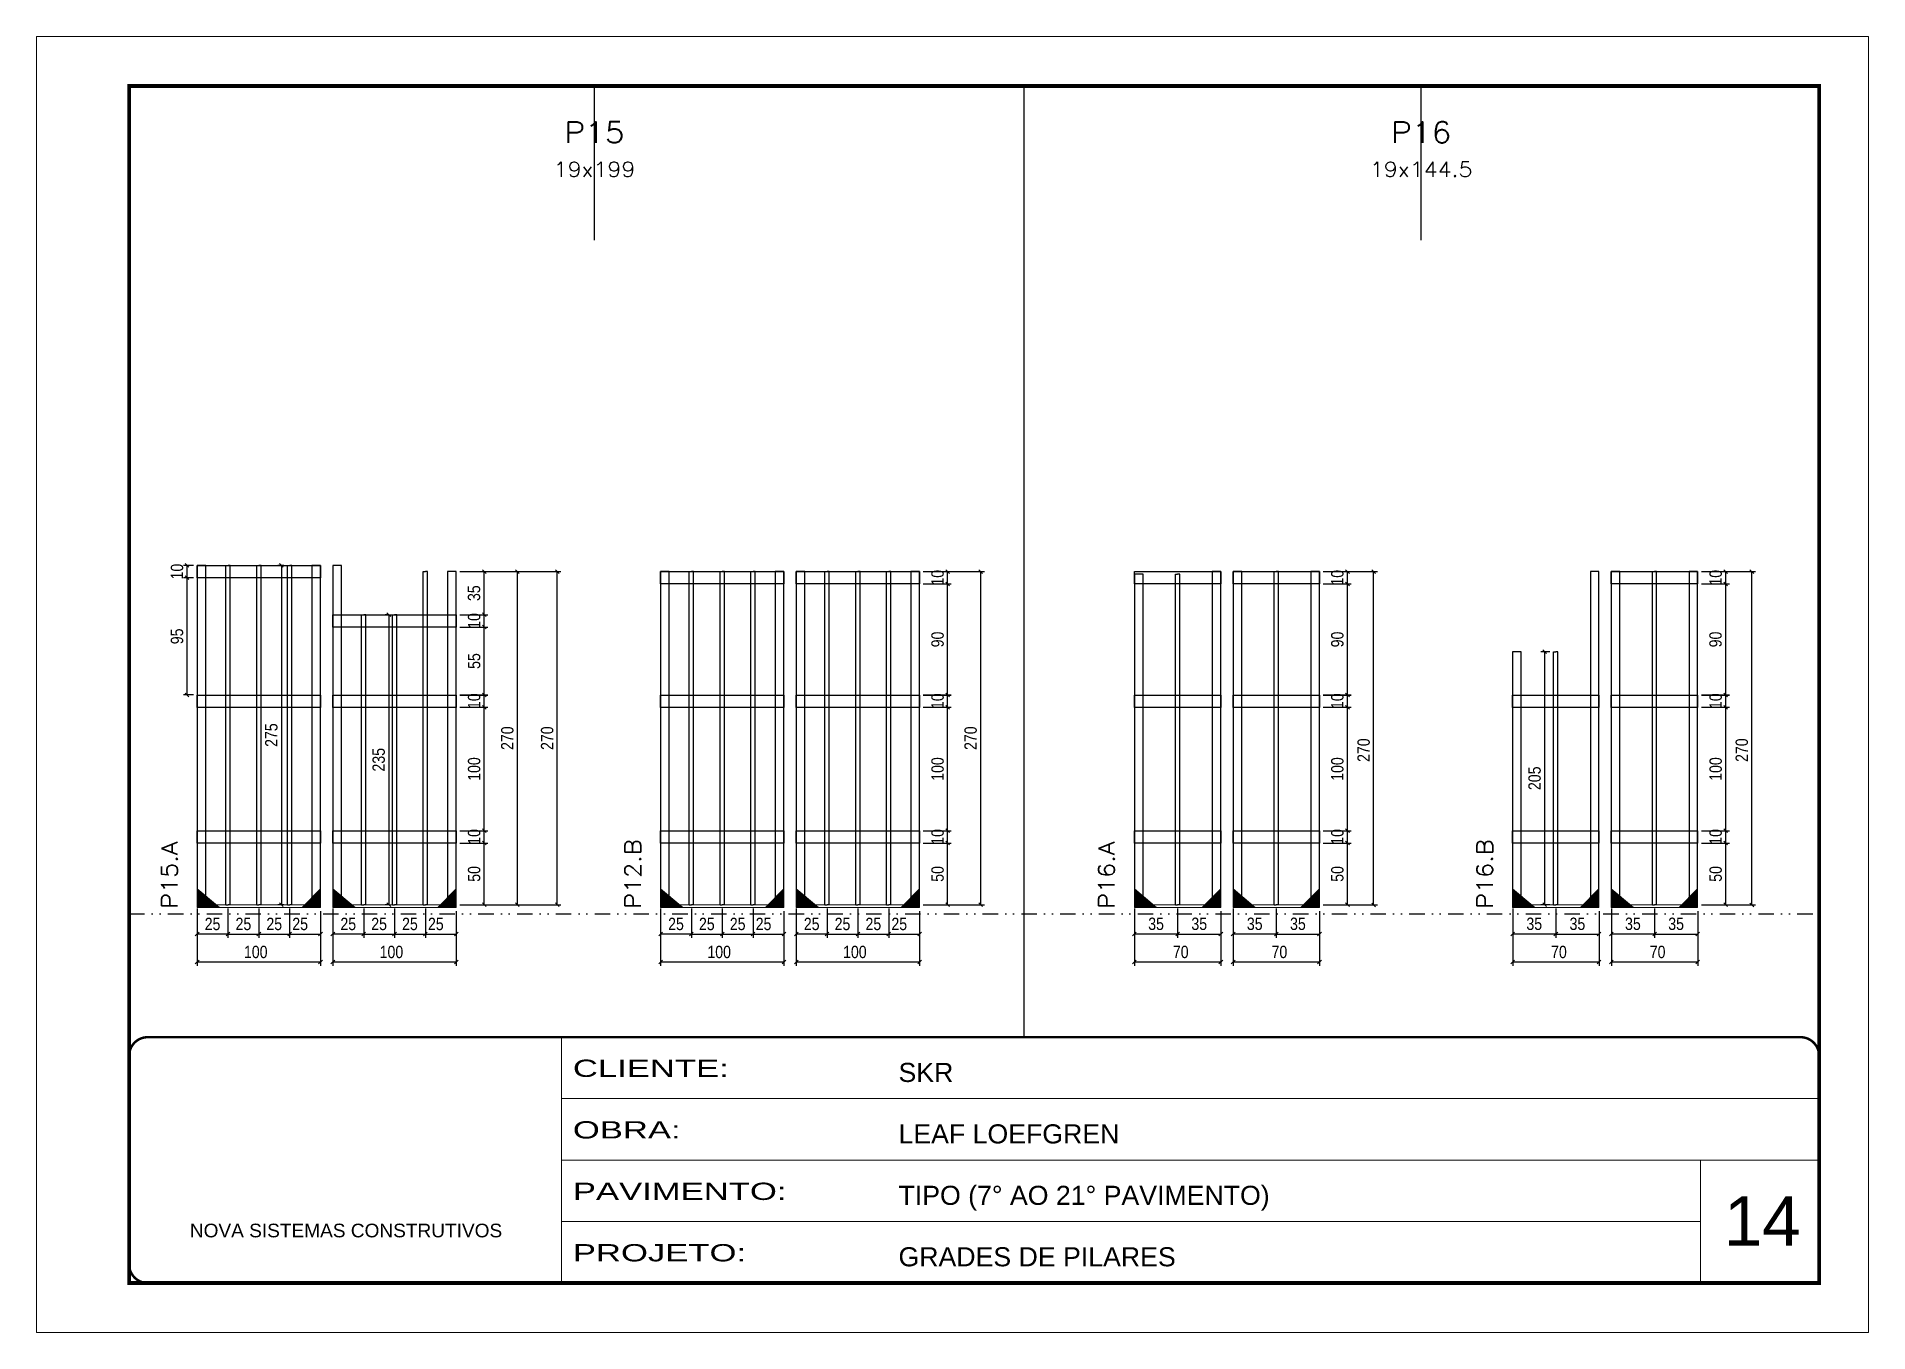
# Model space of a CAD drawing. Extents: x 14400 to 27878, y -21631 to 6985.
# Drawn here: x 16012 to 17497, y 2489 to 3539 of the extents above; entities that cross this region are included whole.
import ezdxf
from ezdxf.enums import TextEntityAlignment as Align

# ---------------------------------------------------------------- set-up
doc = ezdxf.new("R2010")
doc.units = 0
for name, pattern in [('CONTINUO', [0]), ('DASHED', [0.75, 0.5, -0.25]), ('DIVIDE2', [0.625, 0.25, -0.125, 0, -0.125, 0, -0.125]), ('HIDDEN', [0.375, 0.25, -0.125])]:
    doc.linetypes.add(name, pattern=pattern)
for name, color, linetype, lineweight in [('CARIMBO', 255, 'Continuous', 9), ('Folhas', 255, 'Continuous', 9), ('Madeira', 126, 'Continuous', 18), ('Sarr 2.2x7', 40, 'Continuous', 9), ('SARRAFO DE PRESSAO', 251, 'DASHED', 9), ('Texto Seção', 7, 'Continuous', 15)]:
    doc.layers.add(name, color=color, linetype=linetype, lineweight=lineweight)
for name, color, linetype in [('COTA', 241, 'Continuous'), ('Nível', 160, 'Continuous'), ('SARR_2.2x10', 60, 'Continuous'), ('SARR_3.5x7', 81, 'Continuous'), ('SARR_7x7', 40, 'Continuous'), ('Texto de Titulo', 7, 'Continuous'), ('Texto Qtd Sarr', 242, 'Continuous')]:
    doc.layers.add(name, color=color, linetype=linetype)
doc.styles.add('ARIAL', font='arial.ttf')
doc.styles.add('COTA TECNICA', font='techl___.ttf', dxfattribs={"height": 10})
doc.styles.add('REGUA-120', font='ROMANS.shx', dxfattribs={"height": 15})
doc.styles.add('ROMANS', font='romans.shx')
doc.styles.add('Tecnologia', font='')
doc.styles.get('Tecnologia').set_extended_font_data('Forgotten Futurist')
doc.dimstyles.new('PAINEL', dxfattribs={"dimtxt": 10, "dimasz": 3, "dimexe": 3, "dimexo": 3, "dimgap": 3, "dimtad": 1, "dimdec": 1, "dimzin": 12, "dimdsep": 46, "dimtxsty": 'COTA TECNICA', "dimblk1": 'OBLIQUE', "dimblk2": 'OBLIQUE', "dimsah": 1, "dimcen": 0.9, "dimclrd": 4, "dimclre": 4, "dimclrt": 240, "dimadec": 1, "dimazin": 3, "dimtfac": 1, "dimtdec": 1, "dimtmove": 0, "dimatfit": 3, "dimfxl": 1, "dimtolj": 1, "dimtzin": 12, "dimarcsym": 0})

msp = doc.modelspace()

# ---------------------------------------------------------------- texts
at = {"layer": 'CARIMBO', "style": 'ARIAL'}
msp.add_text('14', height=40, dxfattribs=at).set_placement((17379.83, 2559.15))
at = {"layer": 'Texto Seção', "style": 'REGUA-120', "width": 1.1}
for s, p in [('P15.A', (16126.14, 2832.17)), ('P12.B', (16501.82, 2832.17)), ('P16.A', (16885.81, 2832.17)), ('P16.B', (17192.44, 2832.17))]:
    msp.add_text(s, height=13, rotation=90, dxfattribs=at).set_placement(p)

# ---------------------------------------------------------------- blocks, each defined once
blk = doc.blocks.new('9999999999')
at = {"color": 30, "linetype": 'CONTINUO'}
for p, q in [((98564.6, 34230.2), (98564.6, 34429.4)), ((98564.6, 34379.6), (99584, 34379.6)), ((98564.6, 34329.8), (99488, 34329.8)), ((99584, 34329.8), (99488, 34329.8)), ((99488, 34329.8), (99488, 34230.2)), ((98564.6, 34280), (99488, 34280))]:
    blk.add_line(p, q, dxfattribs=at)
at = {"color": 30, "linetype": 'CONTINUO', "const_width": 2}
blk.add_lwpolyline([(99584, 34230.2), (99584, 34414.4, 0.414214), (99569, 34429.4), (98229, 34429.4, 0.414214), (98214, 34414.4), (98214, 34245.2, 0.414214), (98229, 34230.2), (99584, 34230.2)], format="xyb", dxfattribs=at)
at = {"layer": 'Folhas'}
blk.add_lwpolyline([(98139, 34190.2), (99624, 34190.2), (99624, 35240.2), (98139, 35240.2)], close=True, dxfattribs=at)
at = {"layer": 'Folhas', "color": 30, "const_width": 3}
blk.add_lwpolyline([(98214, 34230.2), (99584, 34230.2), (99584, 35200.2), (98214, 35200.2)], close=True, dxfattribs=at)
at = {"color": 7, "linetype": 'Continuous', "ltscale": 5, "style": 'ARIAL'}
for s, height, p in [('SKR', 15.48, (98837.7, 34393.1)), ('LEAF LOEFGREN', 15.483, (98837.7, 34343.3)), ('TIPO (7° AO 21° PAVIMENTO)', 15.483, (98837.7, 34293.5)), ('NOVA SISTEMAS CONSTRUTIVOS', 11.059, (98263.2, 34267.2)), ('GRADES DE PILARES', 15.483, (98837.7, 34243.7))]:
    blk.add_text(s, height=height, dxfattribs=at).set_placement(p)
at = {"layer": 'Folhas', "color": 7, "style": 'Tecnologia', "width": 1.5}
for s, p in [('CLIENTE:', (98573.7, 34397.2)), ('OBRA:', (98573.7, 34347.3)), ('PAVIMENTO:', (98573.7, 34297.5)), ('PROJETO:', (98573.7, 34247.7))]:
    blk.add_text(s, height=14, dxfattribs=at).set_placement(p)
blk = doc.blocks.new('_Oblique')
at = {"color": 0, "linetype": 'ByBlock', "lineweight": -2}
blk.add_line((-0.5, -0.5), (0.5, 0.5), dxfattribs=at)
blk = doc.blocks.new('*D6289')
at = {"layer": 'COTA', "color": 4, "lineweight": -2, "transparency": 16777216}
for p, q in [((16252.1, 2817.3), (16252.1, 2786.1)), ((16352.1, 2817.3), (16352.1, 2786.1)), ((16352.1, 2789.1), (16252.1, 2789.1))]:
    blk.add_line(p, q, dxfattribs=at)
at = {"layer": 'Defpoints', "color": 0, "transparency": 16777216}
for p in [(16252.1, 2820.3), (16352.1, 2820.3), (16252.1, 2789.1)]:
    blk.add_point(p, dxfattribs=at)
at = {"layer": 'COTA', "color": 4, "lineweight": -2, "transparency": 16777216, "xscale": 3, "yscale": 3, "zscale": 3, "rotation": 180}
blk.add_blockref('_Oblique', (16252.1, 2789.1), dxfattribs=at)
at = {"layer": 'COTA', "color": 4, "lineweight": -2, "transparency": 16777216, "xscale": 3, "yscale": 3, "zscale": 3}
blk.add_blockref('_Oblique', (16352.1, 2789.1), dxfattribs=at)
at = {"layer": 'COTA', "color": 240, "transparency": 16777216, "insert": (16299.6, 2797.2), "char_height": 10, "attachment_point": 5, "style": 'COTA TECNICA'}
blk.add_mtext('\\A1;100', dxfattribs=at)
blk = doc.blocks.new('*D6290')
at = {"layer": 'COTA', "color": 4, "lineweight": -2, "transparency": 16777216}
for p, q in [((16252.1, 2832.5), (16252.1, 2808.8)), ((16277.1, 2832.5), (16277.1, 2808.8)), ((16277.1, 2811.8), (16252.1, 2811.8))]:
    blk.add_line(p, q, dxfattribs=at)
at = {"layer": 'Defpoints', "color": 0, "transparency": 16777216}
for p in [(16252.1, 2835.5), (16277.1, 2835.5), (16252.1, 2811.8)]:
    blk.add_point(p, dxfattribs=at)
at = {"layer": 'COTA', "color": 4, "lineweight": -2, "transparency": 16777216, "xscale": 3, "yscale": 3, "zscale": 3, "rotation": 180}
blk.add_blockref('_Oblique', (16252.1, 2811.8), dxfattribs=at)
at = {"layer": 'COTA', "color": 4, "lineweight": -2, "transparency": 16777216, "xscale": 3, "yscale": 3, "zscale": 3}
blk.add_blockref('_Oblique', (16277.1, 2811.8), dxfattribs=at)
at = {"layer": 'COTA', "color": 240, "transparency": 16777216, "insert": (16264.6, 2819.9), "char_height": 10, "attachment_point": 5, "style": 'COTA TECNICA'}
blk.add_mtext('\\A1;25', dxfattribs=at)
blk = doc.blocks.new('*D6291')
at = {"layer": 'COTA', "color": 4, "lineweight": -2, "transparency": 16777216}
for p, q in [((16327.1, 2832.5), (16327.1, 2808.8)), ((16352.1, 2830.3), (16352.1, 2808.8)), ((16327.1, 2811.8), (16352.1, 2811.8))]:
    blk.add_line(p, q, dxfattribs=at)
at = {"layer": 'Defpoints', "color": 0, "transparency": 16777216}
for p in [(16327.1, 2835.5), (16352.1, 2833.3), (16352.1, 2811.8)]:
    blk.add_point(p, dxfattribs=at)
at = {"layer": 'COTA', "color": 4, "lineweight": -2, "transparency": 16777216, "xscale": 3, "yscale": 3, "zscale": 3, "rotation": 180}
blk.add_blockref('_Oblique', (16327.1, 2811.8), dxfattribs=at)
at = {"layer": 'COTA', "color": 4, "lineweight": -2, "transparency": 16777216, "xscale": 3, "yscale": 3, "zscale": 3}
blk.add_blockref('_Oblique', (16352.1, 2811.8), dxfattribs=at)
at = {"layer": 'COTA', "color": 240, "transparency": 16777216, "insert": (16335.6, 2819.9), "char_height": 10, "attachment_point": 5, "style": 'COTA TECNICA'}
blk.add_mtext('\\A1;25', dxfattribs=at)
blk = doc.blocks.new('*D6292')
at = {"layer": 'COTA', "color": 4, "lineweight": -2, "transparency": 16777216}
for p, q in [((16277.1, 2832.5), (16277.1, 2808.8)), ((16302.1, 2832.5), (16302.1, 2808.8)), ((16277.1, 2811.8), (16302.1, 2811.8))]:
    blk.add_line(p, q, dxfattribs=at)
at = {"layer": 'Defpoints', "color": 0, "transparency": 16777216}
for p in [(16277.1, 2835.5), (16302.1, 2835.5), (16302.1, 2811.8)]:
    blk.add_point(p, dxfattribs=at)
at = {"layer": 'COTA', "color": 4, "lineweight": -2, "transparency": 16777216, "xscale": 3, "yscale": 3, "zscale": 3, "rotation": 180}
blk.add_blockref('_Oblique', (16277.1, 2811.8), dxfattribs=at)
at = {"layer": 'COTA', "color": 4, "lineweight": -2, "transparency": 16777216, "xscale": 3, "yscale": 3, "zscale": 3}
blk.add_blockref('_Oblique', (16302.1, 2811.8), dxfattribs=at)
at = {"layer": 'COTA', "color": 240, "transparency": 16777216, "insert": (16289.6, 2819.9), "char_height": 10, "attachment_point": 5, "style": 'COTA TECNICA'}
blk.add_mtext('\\A1;25', dxfattribs=at)
blk = doc.blocks.new('*D6293')
at = {"layer": 'COTA', "color": 4, "lineweight": -2, "transparency": 16777216}
for p, q in [((16355.1, 2885.5), (16377.8, 2885.5)), ((16374.8, 2835.5), (16374.8, 2885.5)), ((16355.1, 2835.5), (16377.8, 2835.5))]:
    blk.add_line(p, q, dxfattribs=at)
at = {"layer": 'Defpoints', "color": 0, "transparency": 16777216}
for p in [(16352.1, 2885.5), (16374.8, 2885.5), (16352.1, 2835.5)]:
    blk.add_point(p, dxfattribs=at)
at = {"layer": 'COTA', "color": 4, "lineweight": -2, "transparency": 16777216, "xscale": 3, "yscale": 3, "zscale": 3}
for p, rotation in [((16374.8, 2885.5), 90), ((16374.8, 2835.5), 270)]:
    blk.add_blockref('_Oblique', p, dxfattribs=dict(at, rotation=rotation))
at = {"layer": 'COTA', "color": 240, "transparency": 16777216, "insert": (16366.7, 2860.5), "char_height": 10, "attachment_point": 5, "rotation": 90, "style": 'COTA TECNICA'}
blk.add_mtext('\\A1;50', dxfattribs=at)
blk = doc.blocks.new('*D6294')
at = {"layer": 'COTA', "color": 4, "lineweight": -2, "transparency": 16777216}
for p, q in [((16302.1, 2832.5), (16302.1, 2808.8)), ((16327.1, 2832.5), (16327.1, 2808.8)), ((16302.1, 2811.8), (16327.1, 2811.8))]:
    blk.add_line(p, q, dxfattribs=at)
at = {"layer": 'Defpoints', "color": 0, "transparency": 16777216}
for p in [(16302.1, 2835.5), (16327.1, 2835.5), (16327.1, 2811.8)]:
    blk.add_point(p, dxfattribs=at)
at = {"layer": 'COTA', "color": 4, "lineweight": -2, "transparency": 16777216, "xscale": 3, "yscale": 3, "zscale": 3, "rotation": 180}
blk.add_blockref('_Oblique', (16302.1, 2811.8), dxfattribs=at)
at = {"layer": 'COTA', "color": 4, "lineweight": -2, "transparency": 16777216, "xscale": 3, "yscale": 3, "zscale": 3}
blk.add_blockref('_Oblique', (16327.1, 2811.8), dxfattribs=at)
at = {"layer": 'COTA', "color": 240, "transparency": 16777216, "insert": (16314.6, 2819.9), "char_height": 10, "attachment_point": 5, "style": 'COTA TECNICA'}
blk.add_mtext('\\A1;25', dxfattribs=at)
blk = doc.blocks.new('*D6295')
at = {"layer": 'COTA', "color": 4, "lineweight": -2, "transparency": 16777216}
for p, q in [((16355.1, 2895.5), (16377.8, 2895.5)), ((16355.1, 2885.5), (16377.8, 2885.5)), ((16374.8, 2885.5), (16374.8, 2895.5))]:
    blk.add_line(p, q, dxfattribs=at)
at = {"layer": 'Defpoints', "color": 0, "transparency": 16777216}
for p in [(16352.1, 2895.5), (16352.1, 2885.5), (16374.8, 2895.5)]:
    blk.add_point(p, dxfattribs=at)
at = {"layer": 'COTA', "color": 4, "lineweight": -2, "transparency": 16777216, "xscale": 3, "yscale": 3, "zscale": 3}
for p, rotation in [((16374.8, 2895.5), 90), ((16374.8, 2885.5), 270)]:
    blk.add_blockref('_Oblique', p, dxfattribs=dict(at, rotation=rotation))
at = {"layer": 'COTA', "color": 240, "transparency": 16777216, "insert": (16366.7, 2890.5), "char_height": 10, "attachment_point": 5, "rotation": 90, "style": 'COTA TECNICA'}
blk.add_mtext('\\A1;10', dxfattribs=at)
blk = doc.blocks.new('*D6296')
at = {"layer": 'COTA', "color": 4, "lineweight": -2, "transparency": 16777216}
for p, q in [((16355.1, 2995.5), (16377.8, 2995.5)), ((16374.8, 2895.5), (16374.8, 2995.5)), ((16355.1, 2895.5), (16377.8, 2895.5))]:
    blk.add_line(p, q, dxfattribs=at)
at = {"layer": 'Defpoints', "color": 0, "transparency": 16777216}
for p in [(16352.1, 2995.5), (16374.8, 2995.5), (16352.1, 2895.5)]:
    blk.add_point(p, dxfattribs=at)
at = {"layer": 'COTA', "color": 4, "lineweight": -2, "transparency": 16777216, "xscale": 3, "yscale": 3, "zscale": 3}
for p, rotation in [((16374.8, 2995.5), 90), ((16374.8, 2895.5), 270)]:
    blk.add_blockref('_Oblique', p, dxfattribs=dict(at, rotation=rotation))
at = {"layer": 'COTA', "color": 240, "transparency": 16777216, "insert": (16366.7, 2945.5), "char_height": 10, "attachment_point": 5, "rotation": 90, "style": 'COTA TECNICA'}
blk.add_mtext('\\A1;100', dxfattribs=at)
blk = doc.blocks.new('*D6297')
at = {"layer": 'COTA', "color": 4, "lineweight": -2, "transparency": 16777216}
for p, q in [((16355.1, 3005.5), (16377.8, 3005.5)), ((16374.8, 2995.5), (16374.8, 3005.5)), ((16355.1, 2995.5), (16377.8, 2995.5))]:
    blk.add_line(p, q, dxfattribs=at)
at = {"layer": 'Defpoints', "color": 0, "transparency": 16777216}
for p in [(16352.1, 3005.5), (16374.8, 3005.5), (16352.1, 2995.5)]:
    blk.add_point(p, dxfattribs=at)
at = {"layer": 'COTA', "color": 4, "lineweight": -2, "transparency": 16777216, "xscale": 3, "yscale": 3, "zscale": 3}
for p, rotation in [((16374.8, 3005.5), 90), ((16374.8, 2995.5), 270)]:
    blk.add_blockref('_Oblique', p, dxfattribs=dict(at, rotation=rotation))
at = {"layer": 'COTA', "color": 240, "transparency": 16777216, "insert": (16366.7, 3000.5), "char_height": 10, "attachment_point": 5, "rotation": 90, "style": 'COTA TECNICA'}
blk.add_mtext('\\A1;10', dxfattribs=at)
blk = doc.blocks.new('*D6299')
at = {"layer": 'COTA', "color": 4, "lineweight": -2, "transparency": 16777216}
for p, q in [((16142.1, 2817.3), (16142.1, 2786.1)), ((16242.1, 2817.3), (16242.1, 2786.1)), ((16242.1, 2789.1), (16142.1, 2789.1))]:
    blk.add_line(p, q, dxfattribs=at)
at = {"layer": 'Defpoints', "color": 0, "transparency": 16777216}
for p in [(16142.1, 2820.3), (16242.1, 2820.3), (16142.1, 2789.1)]:
    blk.add_point(p, dxfattribs=at)
at = {"layer": 'COTA', "color": 4, "lineweight": -2, "transparency": 16777216, "xscale": 3, "yscale": 3, "zscale": 3, "rotation": 180}
blk.add_blockref('_Oblique', (16142.1, 2789.1), dxfattribs=at)
at = {"layer": 'COTA', "color": 4, "lineweight": -2, "transparency": 16777216, "xscale": 3, "yscale": 3, "zscale": 3}
blk.add_blockref('_Oblique', (16242.1, 2789.1), dxfattribs=at)
at = {"layer": 'COTA', "color": 240, "transparency": 16777216, "insert": (16189.6, 2797.2), "char_height": 10, "attachment_point": 5, "style": 'COTA TECNICA'}
blk.add_mtext('\\A1;100', dxfattribs=at)
blk = doc.blocks.new('*D6300')
at = {"layer": 'COTA', "color": 4, "lineweight": -2, "transparency": 16777216}
for p, q in [((16142.1, 2832.5), (16142.1, 2808.8)), ((16167.1, 2832.5), (16167.1, 2808.8)), ((16167.1, 2811.8), (16142.1, 2811.8))]:
    blk.add_line(p, q, dxfattribs=at)
at = {"layer": 'Defpoints', "color": 0, "transparency": 16777216}
for p in [(16142.1, 2835.5), (16167.1, 2835.5), (16142.1, 2811.8)]:
    blk.add_point(p, dxfattribs=at)
at = {"layer": 'COTA', "color": 4, "lineweight": -2, "transparency": 16777216, "xscale": 3, "yscale": 3, "zscale": 3, "rotation": 180}
blk.add_blockref('_Oblique', (16142.1, 2811.8), dxfattribs=at)
at = {"layer": 'COTA', "color": 4, "lineweight": -2, "transparency": 16777216, "xscale": 3, "yscale": 3, "zscale": 3}
blk.add_blockref('_Oblique', (16167.1, 2811.8), dxfattribs=at)
at = {"layer": 'COTA', "color": 240, "transparency": 16777216, "insert": (16154.6, 2819.9), "char_height": 10, "attachment_point": 5, "style": 'COTA TECNICA'}
blk.add_mtext('\\A1;25', dxfattribs=at)
blk = doc.blocks.new('*D6301')
at = {"layer": 'COTA', "color": 4, "lineweight": -2, "transparency": 16777216}
for p, q in [((16217.1, 2832.5), (16217.1, 2808.8)), ((16242.1, 2830.3), (16242.1, 2808.8)), ((16217.1, 2811.8), (16242.1, 2811.8))]:
    blk.add_line(p, q, dxfattribs=at)
at = {"layer": 'Defpoints', "color": 0, "transparency": 16777216}
for p in [(16217.1, 2835.5), (16242.1, 2833.3), (16242.1, 2811.8)]:
    blk.add_point(p, dxfattribs=at)
at = {"layer": 'COTA', "color": 4, "lineweight": -2, "transparency": 16777216, "xscale": 3, "yscale": 3, "zscale": 3, "rotation": 180}
blk.add_blockref('_Oblique', (16217.1, 2811.8), dxfattribs=at)
at = {"layer": 'COTA', "color": 4, "lineweight": -2, "transparency": 16777216, "xscale": 3, "yscale": 3, "zscale": 3}
blk.add_blockref('_Oblique', (16242.1, 2811.8), dxfattribs=at)
at = {"layer": 'COTA', "color": 240, "transparency": 16777216, "insert": (16225.6, 2819.9), "char_height": 10, "attachment_point": 5, "style": 'COTA TECNICA'}
blk.add_mtext('\\A1;25', dxfattribs=at)
blk = doc.blocks.new('*D6302')
at = {"layer": 'COTA', "color": 4, "lineweight": -2, "transparency": 16777216}
for p, q in [((16167.1, 2832.5), (16167.1, 2808.8)), ((16192.1, 2832.5), (16192.1, 2808.8)), ((16167.1, 2811.8), (16192.1, 2811.8))]:
    blk.add_line(p, q, dxfattribs=at)
at = {"layer": 'Defpoints', "color": 0, "transparency": 16777216}
for p in [(16167.1, 2835.5), (16192.1, 2835.5), (16192.1, 2811.8)]:
    blk.add_point(p, dxfattribs=at)
at = {"layer": 'COTA', "color": 4, "lineweight": -2, "transparency": 16777216, "xscale": 3, "yscale": 3, "zscale": 3, "rotation": 180}
blk.add_blockref('_Oblique', (16167.1, 2811.8), dxfattribs=at)
at = {"layer": 'COTA', "color": 4, "lineweight": -2, "transparency": 16777216, "xscale": 3, "yscale": 3, "zscale": 3}
blk.add_blockref('_Oblique', (16192.1, 2811.8), dxfattribs=at)
at = {"layer": 'COTA', "color": 240, "transparency": 16777216, "insert": (16179.6, 2819.9), "char_height": 10, "attachment_point": 5, "style": 'COTA TECNICA'}
blk.add_mtext('\\A1;25', dxfattribs=at)
blk = doc.blocks.new('*D6303')
at = {"layer": 'COTA', "color": 4, "lineweight": -2, "transparency": 16777216}
for p, q in [((16192.1, 2832.5), (16192.1, 2808.8)), ((16217.1, 2832.5), (16217.1, 2808.8)), ((16192.1, 2811.8), (16217.1, 2811.8))]:
    blk.add_line(p, q, dxfattribs=at)
at = {"layer": 'Defpoints', "color": 0, "transparency": 16777216}
for p in [(16192.1, 2835.5), (16217.1, 2835.5), (16217.1, 2811.8)]:
    blk.add_point(p, dxfattribs=at)
at = {"layer": 'COTA', "color": 4, "lineweight": -2, "transparency": 16777216, "xscale": 3, "yscale": 3, "zscale": 3, "rotation": 180}
blk.add_blockref('_Oblique', (16192.1, 2811.8), dxfattribs=at)
at = {"layer": 'COTA', "color": 4, "lineweight": -2, "transparency": 16777216, "xscale": 3, "yscale": 3, "zscale": 3}
blk.add_blockref('_Oblique', (16217.1, 2811.8), dxfattribs=at)
at = {"layer": 'COTA', "color": 240, "transparency": 16777216, "insert": (16204.6, 2819.9), "char_height": 10, "attachment_point": 5, "style": 'COTA TECNICA'}
blk.add_mtext('\\A1;25', dxfattribs=at)
blk = doc.blocks.new('*D6321')
at = {"layer": 'COTA', "color": 4, "lineweight": -2, "transparency": 16777216}
for p, q in [((16355.1, 3105.5), (16404.7, 3105.5)), ((16401.7, 2835.5), (16401.7, 3105.5)), ((16355.1, 2835.5), (16404.7, 2835.5))]:
    blk.add_line(p, q, dxfattribs=at)
at = {"layer": 'Defpoints', "color": 0, "transparency": 16777216}
for p in [(16352.1, 3105.5), (16401.7, 3105.5), (16352.1, 2835.5)]:
    blk.add_point(p, dxfattribs=at)
at = {"layer": 'COTA', "color": 4, "lineweight": -2, "transparency": 16777216, "xscale": 3, "yscale": 3, "zscale": 3}
for p, rotation in [((16401.7, 3105.5), 90), ((16401.7, 2835.5), 270)]:
    blk.add_blockref('_Oblique', p, dxfattribs=dict(at, rotation=rotation))
at = {"layer": 'COTA', "color": 240, "transparency": 16777216, "insert": (16393.6, 2970.5), "char_height": 10, "attachment_point": 5, "rotation": 90, "style": 'COTA TECNICA'}
blk.add_mtext('\\A1;270', dxfattribs=at)
blk = doc.blocks.new('*D6298')
at = {"layer": 'COTA', "color": 4, "lineweight": -2, "transparency": 16777216}
for p, q in [((16297.4, 3070.5), (16294.5, 3070.5)), ((16297.5, 3070.5), (16297.5, 2835.5)), ((16297.4, 2835.5), (16294.5, 2835.5))]:
    blk.add_line(p, q, dxfattribs=at)
at = {"layer": 'Defpoints', "color": 0, "transparency": 16777216}
for p in [(16300.4, 3070.5), (16297.5, 2835.5), (16300.4, 2835.5)]:
    blk.add_point(p, dxfattribs=at)
at = {"layer": 'COTA', "color": 4, "lineweight": -2, "transparency": 16777216, "xscale": 3, "yscale": 3, "zscale": 3}
for p, rotation in [((16297.5, 3070.5), 90), ((16297.5, 2835.5), 270)]:
    blk.add_blockref('_Oblique', p, dxfattribs=dict(at, rotation=rotation))
at = {"layer": 'COTA', "color": 240, "transparency": 16777216, "insert": (16289.3, 2953), "char_height": 10, "attachment_point": 5, "rotation": 90, "style": 'COTA TECNICA'}
blk.add_mtext('\\A1;235', dxfattribs=at)
blk = doc.blocks.new('*D6320')
at = {"layer": 'COTA', "color": 4, "lineweight": -2, "transparency": 16777216}
for p, q in [((16355.1, 3105.5), (16437, 3105.5)), ((16434, 2835.5), (16434, 3105.5)), ((16355.1, 2835.5), (16437, 2835.5))]:
    blk.add_line(p, q, dxfattribs=at)
at = {"layer": 'Defpoints', "color": 0, "transparency": 16777216}
for p in [(16352.1, 3105.5), (16434, 3105.5), (16352.1, 2835.5)]:
    blk.add_point(p, dxfattribs=at)
at = {"layer": 'COTA', "color": 4, "lineweight": -2, "transparency": 16777216, "xscale": 3, "yscale": 3, "zscale": 3}
for p, rotation in [((16434, 3105.5), 90), ((16434, 2835.5), 270)]:
    blk.add_blockref('_Oblique', p, dxfattribs=dict(at, rotation=rotation))
at = {"layer": 'COTA', "color": 240, "transparency": 16777216, "insert": (16425.9, 2970.5), "char_height": 10, "attachment_point": 5, "rotation": 90, "style": 'COTA TECNICA'}
blk.add_mtext('\\A1;270', dxfattribs=at)
blk = doc.blocks.new('*D6304')
at = {"layer": 'COTA', "color": 4, "lineweight": -2, "transparency": 16777216}
for p, q in [((16627.8, 2817.3), (16627.8, 2786.1)), ((16727.8, 2817.3), (16727.8, 2786.1)), ((16727.8, 2789.1), (16627.8, 2789.1))]:
    blk.add_line(p, q, dxfattribs=at)
at = {"layer": 'Defpoints', "color": 0, "transparency": 16777216}
for p in [(16627.8, 2820.3), (16727.8, 2820.3), (16627.8, 2789.1)]:
    blk.add_point(p, dxfattribs=at)
at = {"layer": 'COTA', "color": 4, "lineweight": -2, "transparency": 16777216, "xscale": 3, "yscale": 3, "zscale": 3, "rotation": 180}
blk.add_blockref('_Oblique', (16627.8, 2789.1), dxfattribs=at)
at = {"layer": 'COTA', "color": 4, "lineweight": -2, "transparency": 16777216, "xscale": 3, "yscale": 3, "zscale": 3}
blk.add_blockref('_Oblique', (16727.8, 2789.1), dxfattribs=at)
at = {"layer": 'COTA', "color": 240, "transparency": 16777216, "insert": (16675.3, 2797.2), "char_height": 10, "attachment_point": 5, "style": 'COTA TECNICA'}
blk.add_mtext('\\A1;100', dxfattribs=at)
blk = doc.blocks.new('*D6305')
at = {"layer": 'COTA', "color": 4, "lineweight": -2, "transparency": 16777216}
for p, q in [((16627.8, 2832.5), (16627.8, 2808.8)), ((16652.8, 2832.5), (16652.8, 2808.8)), ((16652.8, 2811.8), (16627.8, 2811.8))]:
    blk.add_line(p, q, dxfattribs=at)
at = {"layer": 'Defpoints', "color": 0, "transparency": 16777216}
for p in [(16627.8, 2835.5), (16652.8, 2835.5), (16627.8, 2811.8)]:
    blk.add_point(p, dxfattribs=at)
at = {"layer": 'COTA', "color": 4, "lineweight": -2, "transparency": 16777216, "xscale": 3, "yscale": 3, "zscale": 3, "rotation": 180}
blk.add_blockref('_Oblique', (16627.8, 2811.8), dxfattribs=at)
at = {"layer": 'COTA', "color": 4, "lineweight": -2, "transparency": 16777216, "xscale": 3, "yscale": 3, "zscale": 3}
blk.add_blockref('_Oblique', (16652.8, 2811.8), dxfattribs=at)
at = {"layer": 'COTA', "color": 240, "transparency": 16777216, "insert": (16640.3, 2819.9), "char_height": 10, "attachment_point": 5, "style": 'COTA TECNICA'}
blk.add_mtext('\\A1;25', dxfattribs=at)
blk = doc.blocks.new('*D6306')
at = {"layer": 'COTA', "color": 4, "lineweight": -2, "transparency": 16777216}
for p, q in [((16702.8, 2832.5), (16702.8, 2808.8)), ((16727.8, 2830.3), (16727.8, 2808.8)), ((16702.8, 2811.8), (16727.8, 2811.8))]:
    blk.add_line(p, q, dxfattribs=at)
at = {"layer": 'Defpoints', "color": 0, "transparency": 16777216}
for p in [(16702.8, 2835.5), (16727.8, 2833.3), (16727.8, 2811.8)]:
    blk.add_point(p, dxfattribs=at)
at = {"layer": 'COTA', "color": 4, "lineweight": -2, "transparency": 16777216, "xscale": 3, "yscale": 3, "zscale": 3, "rotation": 180}
blk.add_blockref('_Oblique', (16702.8, 2811.8), dxfattribs=at)
at = {"layer": 'COTA', "color": 4, "lineweight": -2, "transparency": 16777216, "xscale": 3, "yscale": 3, "zscale": 3}
blk.add_blockref('_Oblique', (16727.8, 2811.8), dxfattribs=at)
at = {"layer": 'COTA', "color": 240, "transparency": 16777216, "insert": (16711.3, 2819.9), "char_height": 10, "attachment_point": 5, "style": 'COTA TECNICA'}
blk.add_mtext('\\A1;25', dxfattribs=at)
blk = doc.blocks.new('*D6307')
at = {"layer": 'COTA', "color": 4, "lineweight": -2, "transparency": 16777216}
for p, q in [((16652.8, 2832.5), (16652.8, 2808.8)), ((16677.8, 2832.5), (16677.8, 2808.8)), ((16652.8, 2811.8), (16677.8, 2811.8))]:
    blk.add_line(p, q, dxfattribs=at)
at = {"layer": 'Defpoints', "color": 0, "transparency": 16777216}
for p in [(16652.8, 2835.5), (16677.8, 2835.5), (16677.8, 2811.8)]:
    blk.add_point(p, dxfattribs=at)
at = {"layer": 'COTA', "color": 4, "lineweight": -2, "transparency": 16777216, "xscale": 3, "yscale": 3, "zscale": 3, "rotation": 180}
blk.add_blockref('_Oblique', (16652.8, 2811.8), dxfattribs=at)
at = {"layer": 'COTA', "color": 4, "lineweight": -2, "transparency": 16777216, "xscale": 3, "yscale": 3, "zscale": 3}
blk.add_blockref('_Oblique', (16677.8, 2811.8), dxfattribs=at)
at = {"layer": 'COTA', "color": 240, "transparency": 16777216, "insert": (16665.3, 2819.9), "char_height": 10, "attachment_point": 5, "style": 'COTA TECNICA'}
blk.add_mtext('\\A1;25', dxfattribs=at)
blk = doc.blocks.new('*D6308')
at = {"layer": 'COTA', "color": 4, "lineweight": -2, "transparency": 16777216}
for p, q in [((16730.8, 2885.5), (16753.5, 2885.5)), ((16750.5, 2835.5), (16750.5, 2885.5)), ((16730.8, 2835.5), (16753.5, 2835.5))]:
    blk.add_line(p, q, dxfattribs=at)
at = {"layer": 'Defpoints', "color": 0, "transparency": 16777216}
for p in [(16727.8, 2885.5), (16750.5, 2885.5), (16727.8, 2835.5)]:
    blk.add_point(p, dxfattribs=at)
at = {"layer": 'COTA', "color": 4, "lineweight": -2, "transparency": 16777216, "xscale": 3, "yscale": 3, "zscale": 3}
for p, rotation in [((16750.5, 2885.5), 90), ((16750.5, 2835.5), 270)]:
    blk.add_blockref('_Oblique', p, dxfattribs=dict(at, rotation=rotation))
at = {"layer": 'COTA', "color": 240, "transparency": 16777216, "insert": (16742.4, 2860.5), "char_height": 10, "attachment_point": 5, "rotation": 90, "style": 'COTA TECNICA'}
blk.add_mtext('\\A1;50', dxfattribs=at)
blk = doc.blocks.new('*D6309')
at = {"layer": 'COTA', "color": 4, "lineweight": -2, "transparency": 16777216}
for p, q in [((16677.8, 2832.5), (16677.8, 2808.8)), ((16702.8, 2832.5), (16702.8, 2808.8)), ((16677.8, 2811.8), (16702.8, 2811.8))]:
    blk.add_line(p, q, dxfattribs=at)
at = {"layer": 'Defpoints', "color": 0, "transparency": 16777216}
for p in [(16677.8, 2835.5), (16702.8, 2835.5), (16702.8, 2811.8)]:
    blk.add_point(p, dxfattribs=at)
at = {"layer": 'COTA', "color": 4, "lineweight": -2, "transparency": 16777216, "xscale": 3, "yscale": 3, "zscale": 3, "rotation": 180}
blk.add_blockref('_Oblique', (16677.8, 2811.8), dxfattribs=at)
at = {"layer": 'COTA', "color": 4, "lineweight": -2, "transparency": 16777216, "xscale": 3, "yscale": 3, "zscale": 3}
blk.add_blockref('_Oblique', (16702.8, 2811.8), dxfattribs=at)
at = {"layer": 'COTA', "color": 240, "transparency": 16777216, "insert": (16690.3, 2819.9), "char_height": 10, "attachment_point": 5, "style": 'COTA TECNICA'}
blk.add_mtext('\\A1;25', dxfattribs=at)
blk = doc.blocks.new('*D6310')
at = {"layer": 'COTA', "color": 4, "lineweight": -2, "transparency": 16777216}
for p, q in [((16730.8, 2895.5), (16753.5, 2895.5)), ((16730.8, 2885.5), (16753.5, 2885.5)), ((16750.5, 2885.5), (16750.5, 2895.5))]:
    blk.add_line(p, q, dxfattribs=at)
at = {"layer": 'Defpoints', "color": 0, "transparency": 16777216}
for p in [(16727.8, 2895.5), (16727.8, 2885.5), (16750.5, 2895.5)]:
    blk.add_point(p, dxfattribs=at)
at = {"layer": 'COTA', "color": 4, "lineweight": -2, "transparency": 16777216, "xscale": 3, "yscale": 3, "zscale": 3}
for p, rotation in [((16750.5, 2895.5), 90), ((16750.5, 2885.5), 270)]:
    blk.add_blockref('_Oblique', p, dxfattribs=dict(at, rotation=rotation))
at = {"layer": 'COTA', "color": 240, "transparency": 16777216, "insert": (16742.4, 2890.5), "char_height": 10, "attachment_point": 5, "rotation": 90, "style": 'COTA TECNICA'}
blk.add_mtext('\\A1;10', dxfattribs=at)
blk = doc.blocks.new('*D6311')
at = {"layer": 'COTA', "color": 4, "lineweight": -2, "transparency": 16777216}
for p, q in [((16730.8, 2995.5), (16753.5, 2995.5)), ((16750.5, 2895.5), (16750.5, 2995.5)), ((16730.8, 2895.5), (16753.5, 2895.5))]:
    blk.add_line(p, q, dxfattribs=at)
at = {"layer": 'Defpoints', "color": 0, "transparency": 16777216}
for p in [(16727.8, 2995.5), (16750.5, 2995.5), (16727.8, 2895.5)]:
    blk.add_point(p, dxfattribs=at)
at = {"layer": 'COTA', "color": 4, "lineweight": -2, "transparency": 16777216, "xscale": 3, "yscale": 3, "zscale": 3}
for p, rotation in [((16750.5, 2995.5), 90), ((16750.5, 2895.5), 270)]:
    blk.add_blockref('_Oblique', p, dxfattribs=dict(at, rotation=rotation))
at = {"layer": 'COTA', "color": 240, "transparency": 16777216, "insert": (16742.4, 2945.5), "char_height": 10, "attachment_point": 5, "rotation": 90, "style": 'COTA TECNICA'}
blk.add_mtext('\\A1;100', dxfattribs=at)
blk = doc.blocks.new('*D6312')
at = {"layer": 'COTA', "color": 4, "lineweight": -2, "transparency": 16777216}
for p, q in [((16730.8, 3005.5), (16753.5, 3005.5)), ((16750.5, 2995.5), (16750.5, 3005.5)), ((16730.8, 2995.5), (16753.5, 2995.5))]:
    blk.add_line(p, q, dxfattribs=at)
at = {"layer": 'Defpoints', "color": 0, "transparency": 16777216}
for p in [(16727.8, 3005.5), (16750.5, 3005.5), (16727.8, 2995.5)]:
    blk.add_point(p, dxfattribs=at)
at = {"layer": 'COTA', "color": 4, "lineweight": -2, "transparency": 16777216, "xscale": 3, "yscale": 3, "zscale": 3}
for p, rotation in [((16750.5, 3005.5), 90), ((16750.5, 2995.5), 270)]:
    blk.add_blockref('_Oblique', p, dxfattribs=dict(at, rotation=rotation))
at = {"layer": 'COTA', "color": 240, "transparency": 16777216, "insert": (16742.4, 3000.5), "char_height": 10, "attachment_point": 5, "rotation": 90, "style": 'COTA TECNICA'}
blk.add_mtext('\\A1;10', dxfattribs=at)
blk = doc.blocks.new('*D6313')
at = {"layer": 'COTA', "color": 4, "lineweight": -2, "transparency": 16777216}
for p, q in [((16517.8, 2817.3), (16517.8, 2786.1)), ((16617.8, 2817.3), (16617.8, 2786.1)), ((16617.8, 2789.1), (16517.8, 2789.1))]:
    blk.add_line(p, q, dxfattribs=at)
at = {"layer": 'Defpoints', "color": 0, "transparency": 16777216}
for p in [(16517.8, 2820.3), (16617.8, 2820.3), (16517.8, 2789.1)]:
    blk.add_point(p, dxfattribs=at)
at = {"layer": 'COTA', "color": 4, "lineweight": -2, "transparency": 16777216, "xscale": 3, "yscale": 3, "zscale": 3, "rotation": 180}
blk.add_blockref('_Oblique', (16517.8, 2789.1), dxfattribs=at)
at = {"layer": 'COTA', "color": 4, "lineweight": -2, "transparency": 16777216, "xscale": 3, "yscale": 3, "zscale": 3}
blk.add_blockref('_Oblique', (16617.8, 2789.1), dxfattribs=at)
at = {"layer": 'COTA', "color": 240, "transparency": 16777216, "insert": (16565.3, 2797.2), "char_height": 10, "attachment_point": 5, "style": 'COTA TECNICA'}
blk.add_mtext('\\A1;100', dxfattribs=at)
blk = doc.blocks.new('*D6314')
at = {"layer": 'COTA', "color": 4, "lineweight": -2, "transparency": 16777216}
for p, q in [((16517.8, 2832.5), (16517.8, 2808.8)), ((16542.8, 2832.5), (16542.8, 2808.8)), ((16542.8, 2811.8), (16517.8, 2811.8))]:
    blk.add_line(p, q, dxfattribs=at)
at = {"layer": 'Defpoints', "color": 0, "transparency": 16777216}
for p in [(16517.8, 2835.5), (16542.8, 2835.5), (16517.8, 2811.8)]:
    blk.add_point(p, dxfattribs=at)
at = {"layer": 'COTA', "color": 4, "lineweight": -2, "transparency": 16777216, "xscale": 3, "yscale": 3, "zscale": 3, "rotation": 180}
blk.add_blockref('_Oblique', (16517.8, 2811.8), dxfattribs=at)
at = {"layer": 'COTA', "color": 4, "lineweight": -2, "transparency": 16777216, "xscale": 3, "yscale": 3, "zscale": 3}
blk.add_blockref('_Oblique', (16542.8, 2811.8), dxfattribs=at)
at = {"layer": 'COTA', "color": 240, "transparency": 16777216, "insert": (16530.3, 2819.9), "char_height": 10, "attachment_point": 5, "style": 'COTA TECNICA'}
blk.add_mtext('\\A1;25', dxfattribs=at)
blk = doc.blocks.new('*D6315')
at = {"layer": 'COTA', "color": 4, "lineweight": -2, "transparency": 16777216}
for p, q in [((16592.8, 2832.5), (16592.8, 2808.8)), ((16617.8, 2830.3), (16617.8, 2808.8)), ((16592.8, 2811.8), (16617.8, 2811.8))]:
    blk.add_line(p, q, dxfattribs=at)
at = {"layer": 'Defpoints', "color": 0, "transparency": 16777216}
for p in [(16592.8, 2835.5), (16617.8, 2833.3), (16617.8, 2811.8)]:
    blk.add_point(p, dxfattribs=at)
at = {"layer": 'COTA', "color": 4, "lineweight": -2, "transparency": 16777216, "xscale": 3, "yscale": 3, "zscale": 3, "rotation": 180}
blk.add_blockref('_Oblique', (16592.8, 2811.8), dxfattribs=at)
at = {"layer": 'COTA', "color": 4, "lineweight": -2, "transparency": 16777216, "xscale": 3, "yscale": 3, "zscale": 3}
blk.add_blockref('_Oblique', (16617.8, 2811.8), dxfattribs=at)
at = {"layer": 'COTA', "color": 240, "transparency": 16777216, "insert": (16601.3, 2819.9), "char_height": 10, "attachment_point": 5, "style": 'COTA TECNICA'}
blk.add_mtext('\\A1;25', dxfattribs=at)
blk = doc.blocks.new('*D6316')
at = {"layer": 'COTA', "color": 4, "lineweight": -2, "transparency": 16777216}
for p, q in [((16542.8, 2832.5), (16542.8, 2808.8)), ((16567.8, 2832.5), (16567.8, 2808.8)), ((16542.8, 2811.8), (16567.8, 2811.8))]:
    blk.add_line(p, q, dxfattribs=at)
at = {"layer": 'Defpoints', "color": 0, "transparency": 16777216}
for p in [(16542.8, 2835.5), (16567.8, 2835.5), (16567.8, 2811.8)]:
    blk.add_point(p, dxfattribs=at)
at = {"layer": 'COTA', "color": 4, "lineweight": -2, "transparency": 16777216, "xscale": 3, "yscale": 3, "zscale": 3, "rotation": 180}
blk.add_blockref('_Oblique', (16542.8, 2811.8), dxfattribs=at)
at = {"layer": 'COTA', "color": 4, "lineweight": -2, "transparency": 16777216, "xscale": 3, "yscale": 3, "zscale": 3}
blk.add_blockref('_Oblique', (16567.8, 2811.8), dxfattribs=at)
at = {"layer": 'COTA', "color": 240, "transparency": 16777216, "insert": (16555.3, 2819.9), "char_height": 10, "attachment_point": 5, "style": 'COTA TECNICA'}
blk.add_mtext('\\A1;25', dxfattribs=at)
blk = doc.blocks.new('*D6317')
at = {"layer": 'COTA', "color": 4, "lineweight": -2, "transparency": 16777216}
for p, q in [((16567.8, 2832.5), (16567.8, 2808.8)), ((16592.8, 2832.5), (16592.8, 2808.8)), ((16567.8, 2811.8), (16592.8, 2811.8))]:
    blk.add_line(p, q, dxfattribs=at)
at = {"layer": 'Defpoints', "color": 0, "transparency": 16777216}
for p in [(16567.8, 2835.5), (16592.8, 2835.5), (16592.8, 2811.8)]:
    blk.add_point(p, dxfattribs=at)
at = {"layer": 'COTA', "color": 4, "lineweight": -2, "transparency": 16777216, "xscale": 3, "yscale": 3, "zscale": 3, "rotation": 180}
blk.add_blockref('_Oblique', (16567.8, 2811.8), dxfattribs=at)
at = {"layer": 'COTA', "color": 4, "lineweight": -2, "transparency": 16777216, "xscale": 3, "yscale": 3, "zscale": 3}
blk.add_blockref('_Oblique', (16592.8, 2811.8), dxfattribs=at)
at = {"layer": 'COTA', "color": 240, "transparency": 16777216, "insert": (16580.3, 2819.9), "char_height": 10, "attachment_point": 5, "style": 'COTA TECNICA'}
blk.add_mtext('\\A1;25', dxfattribs=at)
blk = doc.blocks.new('*D6324')
at = {"layer": 'COTA', "color": 4, "lineweight": -2, "transparency": 16777216}
for p, q in [((16730.8, 3105.5), (16780.4, 3105.5)), ((16777.4, 2835.5), (16777.4, 3105.5)), ((16730.8, 2835.5), (16780.4, 2835.5))]:
    blk.add_line(p, q, dxfattribs=at)
at = {"layer": 'Defpoints', "color": 0, "transparency": 16777216}
for p in [(16727.8, 3105.5), (16777.4, 3105.5), (16727.8, 2835.5)]:
    blk.add_point(p, dxfattribs=at)
at = {"layer": 'COTA', "color": 4, "lineweight": -2, "transparency": 16777216, "xscale": 3, "yscale": 3, "zscale": 3}
for p, rotation in [((16777.4, 3105.5), 90), ((16777.4, 2835.5), 270)]:
    blk.add_blockref('_Oblique', p, dxfattribs=dict(at, rotation=rotation))
at = {"layer": 'COTA', "color": 240, "transparency": 16777216, "insert": (16769.2, 2970.5), "char_height": 10, "attachment_point": 5, "rotation": 90, "style": 'COTA TECNICA'}
blk.add_mtext('\\A1;270', dxfattribs=at)
blk = doc.blocks.new('*D6318')
at = {"layer": 'COTA', "color": 4, "lineweight": -2, "transparency": 16777216}
for p, q in [((16730.8, 3105.5), (16753.5, 3105.5)), ((16750.5, 3095.5), (16750.5, 3105.5)), ((16730.8, 3095.5), (16753.5, 3095.5))]:
    blk.add_line(p, q, dxfattribs=at)
at = {"layer": 'Defpoints', "color": 0, "transparency": 16777216}
for p in [(16727.8, 3105.5), (16750.5, 3105.5), (16727.8, 3095.5)]:
    blk.add_point(p, dxfattribs=at)
at = {"layer": 'COTA', "color": 4, "lineweight": -2, "transparency": 16777216, "xscale": 3, "yscale": 3, "zscale": 3}
for p, rotation in [((16750.5, 3105.5), 90), ((16750.5, 3095.5), 270)]:
    blk.add_blockref('_Oblique', p, dxfattribs=dict(at, rotation=rotation))
at = {"layer": 'COTA', "color": 240, "transparency": 16777216, "insert": (16742.4, 3100.5), "char_height": 10, "attachment_point": 5, "rotation": 90, "style": 'COTA TECNICA'}
blk.add_mtext('\\A1;10', dxfattribs=at)
blk = doc.blocks.new('*D6319')
at = {"layer": 'COTA', "color": 4, "lineweight": -2, "transparency": 16777216}
for p, q in [((16730.8, 3095.5), (16753.5, 3095.5)), ((16750.5, 3005.4), (16750.5, 3095.5)), ((16730.8, 3005.4), (16753.5, 3005.4))]:
    blk.add_line(p, q, dxfattribs=at)
at = {"layer": 'Defpoints', "color": 0, "transparency": 16777216}
for p in [(16727.8, 3095.5), (16750.5, 3095.5), (16727.8, 3005.4)]:
    blk.add_point(p, dxfattribs=at)
at = {"layer": 'COTA', "color": 4, "lineweight": -2, "transparency": 16777216, "xscale": 3, "yscale": 3, "zscale": 3}
for p, rotation in [((16750.5, 3095.5), 90), ((16750.5, 3005.4), 270)]:
    blk.add_blockref('_Oblique', p, dxfattribs=dict(at, rotation=rotation))
at = {"layer": 'COTA', "color": 240, "transparency": 16777216, "insert": (16742.4, 3050.5), "char_height": 10, "attachment_point": 5, "rotation": 90, "style": 'COTA TECNICA'}
blk.add_mtext('\\A1;90', dxfattribs=at)
blk = doc.blocks.new('*D6322')
at = {"layer": 'COTA', "color": 4, "lineweight": -2, "transparency": 16777216}
for p, q in [((16139.1, 3100.5), (16130.9, 3100.5)), ((16133.9, 3005.5), (16133.9, 3100.5)), ((16139.1, 3005.5), (16130.9, 3005.5))]:
    blk.add_line(p, q, dxfattribs=at)
at = {"layer": 'Defpoints', "color": 0, "transparency": 16777216}
for p in [(16133.9, 3100.5), (16142.1, 3100.5), (16142.1, 3005.5)]:
    blk.add_point(p, dxfattribs=at)
at = {"layer": 'COTA', "color": 4, "lineweight": -2, "transparency": 16777216, "xscale": 3, "yscale": 3, "zscale": 3}
for p, rotation in [((16133.9, 3100.5), 90), ((16133.9, 3005.5), 270)]:
    blk.add_blockref('_Oblique', p, dxfattribs=dict(at, rotation=rotation))
at = {"layer": 'COTA', "color": 240, "transparency": 16777216, "insert": (16125.8, 3053), "char_height": 10, "attachment_point": 5, "rotation": 90, "style": 'COTA TECNICA'}
blk.add_mtext('\\A1;95', dxfattribs=at)
blk = doc.blocks.new('*D6323')
at = {"layer": 'COTA', "color": 4, "lineweight": -2, "transparency": 16777216}
for p, q in [((16139.1, 3110.5), (16130.9, 3110.5)), ((16133.9, 3100.5), (16133.9, 3110.5)), ((16139.1, 3100.5), (16130.9, 3100.5))]:
    blk.add_line(p, q, dxfattribs=at)
at = {"layer": 'Defpoints', "color": 0, "transparency": 16777216}
for p in [(16133.9, 3110.5), (16142.1, 3110.5), (16142.1, 3100.5)]:
    blk.add_point(p, dxfattribs=at)
at = {"layer": 'COTA', "color": 4, "lineweight": -2, "transparency": 16777216, "xscale": 3, "yscale": 3, "zscale": 3}
for p, rotation in [((16133.9, 3110.5), 90), ((16133.9, 3100.5), 270)]:
    blk.add_blockref('_Oblique', p, dxfattribs=dict(at, rotation=rotation))
at = {"layer": 'COTA', "color": 240, "transparency": 16777216, "insert": (16125.8, 3105.5), "char_height": 10, "attachment_point": 5, "rotation": 90, "style": 'COTA TECNICA'}
blk.add_mtext('\\A1;10', dxfattribs=at)
blk = doc.blocks.new('titulo1')
at = {"layer": 'Defpoints', "color": 252, "linetype": 'HIDDEN', "ltscale": 2}
blk.add_line((0, 0), (0, 125), dxfattribs=at)
at = {"layer": 'Defpoints', "style": 'ROMANS', "oblique": 15}
blk.add_attdef('FOLHA', text='', height=10, dxfattribs=at).set_placement((0, 15.6), align=Align.MIDDLE_CENTER)
at = {"layer": 'Texto Qtd Sarr', "color": 3, "style": 'ROMANS', "oblique": 15}
for tag, height, p in [('TITULO', 17, (0, 71.4)), ('SEÇÃO', 12, (0, 41.5))]:
    blk.add_attdef(tag, text='', height=height, dxfattribs=at).set_placement(p, align=Align.MIDDLE_CENTER)
blk = doc.blocks.new('*D6325')
at = {"layer": 'COTA', "color": 4, "lineweight": -2, "transparency": 16777216}
for p, q in [((16355.1, 3060.5), (16377.8, 3060.5)), ((16374.8, 3005.4), (16374.8, 3060.5)), ((16355.1, 3005.4), (16377.8, 3005.4))]:
    blk.add_line(p, q, dxfattribs=at)
at = {"layer": 'Defpoints', "color": 0, "transparency": 16777216}
for p in [(16352.1, 3060.5), (16374.8, 3060.5), (16352.1, 3005.4)]:
    blk.add_point(p, dxfattribs=at)
at = {"layer": 'COTA', "color": 4, "lineweight": -2, "transparency": 16777216, "xscale": 3, "yscale": 3, "zscale": 3}
for p, rotation in [((16374.8, 3060.5), 90), ((16374.8, 3005.4), 270)]:
    blk.add_blockref('_Oblique', p, dxfattribs=dict(at, rotation=rotation))
at = {"layer": 'COTA', "color": 240, "transparency": 16777216, "insert": (16366.7, 3033), "char_height": 10, "attachment_point": 5, "rotation": 90, "style": 'COTA TECNICA'}
blk.add_mtext('\\A1;55', dxfattribs=at)
blk = doc.blocks.new('*D6326')
at = {"layer": 'COTA', "color": 4, "lineweight": -2, "transparency": 16777216}
for p, q in [((16355.1, 3070.5), (16377.8, 3070.5)), ((16355.1, 3060.5), (16377.8, 3060.5)), ((16374.8, 3060.5), (16374.8, 3070.5))]:
    blk.add_line(p, q, dxfattribs=at)
at = {"layer": 'Defpoints', "color": 0, "transparency": 16777216}
for p in [(16352.1, 3070.5), (16352.1, 3060.5), (16374.8, 3070.5)]:
    blk.add_point(p, dxfattribs=at)
at = {"layer": 'COTA', "color": 4, "lineweight": -2, "transparency": 16777216, "xscale": 3, "yscale": 3, "zscale": 3}
for p, rotation in [((16374.8, 3070.5), 90), ((16374.8, 3060.5), 270)]:
    blk.add_blockref('_Oblique', p, dxfattribs=dict(at, rotation=rotation))
at = {"layer": 'COTA', "color": 240, "transparency": 16777216, "insert": (16366.7, 3065.5), "char_height": 10, "attachment_point": 5, "rotation": 90, "style": 'COTA TECNICA'}
blk.add_mtext('\\A1;10', dxfattribs=at)
blk = doc.blocks.new('*D6327')
at = {"layer": 'COTA', "color": 4, "lineweight": -2, "transparency": 16777216}
for p, q in [((16355.1, 3105.5), (16377.8, 3105.5)), ((16374.8, 3070.5), (16374.8, 3105.5)), ((16355.1, 3070.5), (16377.8, 3070.5))]:
    blk.add_line(p, q, dxfattribs=at)
at = {"layer": 'Defpoints', "color": 0, "transparency": 16777216}
for p in [(16352.1, 3105.5), (16374.8, 3105.5), (16352.1, 3070.5)]:
    blk.add_point(p, dxfattribs=at)
at = {"layer": 'COTA', "color": 4, "lineweight": -2, "transparency": 16777216, "xscale": 3, "yscale": 3, "zscale": 3}
for p, rotation in [((16374.8, 3105.5), 90), ((16374.8, 3070.5), 270)]:
    blk.add_blockref('_Oblique', p, dxfattribs=dict(at, rotation=rotation))
at = {"layer": 'COTA', "color": 240, "transparency": 16777216, "insert": (16366.6, 3088), "char_height": 10, "attachment_point": 5, "rotation": 90, "style": 'COTA TECNICA'}
blk.add_mtext('\\A1;35', dxfattribs=at)
blk = doc.blocks.new('*D6328')
at = {"layer": 'COTA', "color": 4, "lineweight": -2, "transparency": 16777216}
for p, q in [((16212.4, 3110.5), (16207.4, 3110.5)), ((16210.4, 3110.5), (16210.4, 2835.5)), ((16212.4, 2835.5), (16207.4, 2835.5))]:
    blk.add_line(p, q, dxfattribs=at)
at = {"layer": 'Defpoints', "color": 0, "transparency": 16777216}
for p in [(16215.4, 3110.5), (16210.4, 2835.5), (16215.4, 2835.5)]:
    blk.add_point(p, dxfattribs=at)
at = {"layer": 'COTA', "color": 4, "lineweight": -2, "transparency": 16777216, "xscale": 3, "yscale": 3, "zscale": 3}
for p, rotation in [((16210.4, 3110.5), 90), ((16210.4, 2835.5), 270)]:
    blk.add_blockref('_Oblique', p, dxfattribs=dict(at, rotation=rotation))
at = {"layer": 'COTA', "color": 240, "transparency": 16777216, "insert": (16202.3, 2973), "char_height": 10, "attachment_point": 5, "rotation": 90, "style": 'COTA TECNICA'}
blk.add_mtext('\\A1;275', dxfattribs=at)
blk = doc.blocks.new('*D6329')
at = {"layer": 'COTA', "color": 4, "lineweight": -2, "transparency": 16777216}
for p, q in [((17052, 2830.3), (17052, 2786.1)), ((16982, 2817.3), (16982, 2786.1)), ((17052, 2789.1), (16982, 2789.1))]:
    blk.add_line(p, q, dxfattribs=at)
at = {"layer": 'Defpoints', "color": 0, "transparency": 16777216}
for p in [(17052, 2833.3), (16982, 2820.3), (16982, 2789.1)]:
    blk.add_point(p, dxfattribs=at)
at = {"layer": 'COTA', "color": 4, "lineweight": -2, "transparency": 16777216, "xscale": 3, "yscale": 3, "zscale": 3, "rotation": 180}
blk.add_blockref('_Oblique', (16982, 2789.1), dxfattribs=at)
at = {"layer": 'COTA', "color": 4, "lineweight": -2, "transparency": 16777216, "xscale": 3, "yscale": 3, "zscale": 3}
blk.add_blockref('_Oblique', (17052, 2789.1), dxfattribs=at)
at = {"layer": 'COTA', "color": 240, "transparency": 16777216, "insert": (17019.5, 2797.2), "char_height": 10, "attachment_point": 5, "style": 'COTA TECNICA'}
blk.add_mtext('\\A1;70', dxfattribs=at)
blk = doc.blocks.new('*D6330')
at = {"layer": 'COTA', "color": 4, "lineweight": -2, "transparency": 16777216}
for p, q in [((17055, 2885.5), (17077.7, 2885.5)), ((17074.7, 2835.5), (17074.7, 2885.5)), ((17055, 2835.5), (17077.7, 2835.5))]:
    blk.add_line(p, q, dxfattribs=at)
at = {"layer": 'Defpoints', "color": 0, "transparency": 16777216}
for p in [(17052, 2885.5), (17074.7, 2885.5), (17052, 2835.5)]:
    blk.add_point(p, dxfattribs=at)
at = {"layer": 'COTA', "color": 4, "lineweight": -2, "transparency": 16777216, "xscale": 3, "yscale": 3, "zscale": 3}
for p, rotation in [((17074.7, 2885.5), 90), ((17074.7, 2835.5), 270)]:
    blk.add_blockref('_Oblique', p, dxfattribs=dict(at, rotation=rotation))
at = {"layer": 'COTA', "color": 240, "transparency": 16777216, "insert": (17066.5, 2860.5), "char_height": 10, "attachment_point": 5, "rotation": 90, "style": 'COTA TECNICA'}
blk.add_mtext('\\A1;50', dxfattribs=at)
blk = doc.blocks.new('*D6331')
at = {"layer": 'COTA', "color": 4, "lineweight": -2, "transparency": 16777216}
for p, q in [((17055, 2895.5), (17077.7, 2895.5)), ((17055, 2885.5), (17077.7, 2885.5)), ((17074.7, 2885.5), (17074.7, 2895.5))]:
    blk.add_line(p, q, dxfattribs=at)
at = {"layer": 'Defpoints', "color": 0, "transparency": 16777216}
for p in [(17052, 2895.5), (17052, 2885.5), (17074.7, 2895.5)]:
    blk.add_point(p, dxfattribs=at)
at = {"layer": 'COTA', "color": 4, "lineweight": -2, "transparency": 16777216, "xscale": 3, "yscale": 3, "zscale": 3}
for p, rotation in [((17074.7, 2895.5), 90), ((17074.7, 2885.5), 270)]:
    blk.add_blockref('_Oblique', p, dxfattribs=dict(at, rotation=rotation))
at = {"layer": 'COTA', "color": 240, "transparency": 16777216, "insert": (17066.5, 2890.5), "char_height": 10, "attachment_point": 5, "rotation": 90, "style": 'COTA TECNICA'}
blk.add_mtext('\\A1;10', dxfattribs=at)
blk = doc.blocks.new('*D6332')
at = {"layer": 'COTA', "color": 4, "lineweight": -2, "transparency": 16777216}
for p, q in [((17055, 2995.5), (17077.7, 2995.5)), ((17074.7, 2895.5), (17074.7, 2995.5)), ((17055, 2895.5), (17077.7, 2895.5))]:
    blk.add_line(p, q, dxfattribs=at)
at = {"layer": 'Defpoints', "color": 0, "transparency": 16777216}
for p in [(17052, 2995.5), (17074.7, 2995.5), (17052, 2895.5)]:
    blk.add_point(p, dxfattribs=at)
at = {"layer": 'COTA', "color": 4, "lineweight": -2, "transparency": 16777216, "xscale": 3, "yscale": 3, "zscale": 3}
for p, rotation in [((17074.7, 2995.5), 90), ((17074.7, 2895.5), 270)]:
    blk.add_blockref('_Oblique', p, dxfattribs=dict(at, rotation=rotation))
at = {"layer": 'COTA', "color": 240, "transparency": 16777216, "insert": (17066.5, 2945.5), "char_height": 10, "attachment_point": 5, "rotation": 90, "style": 'COTA TECNICA'}
blk.add_mtext('\\A1;100', dxfattribs=at)
blk = doc.blocks.new('*D6333')
at = {"layer": 'COTA', "color": 4, "lineweight": -2, "transparency": 16777216}
for p, q in [((17055, 3005.5), (17077.7, 3005.5)), ((17074.7, 2995.5), (17074.7, 3005.5)), ((17055, 2995.5), (17077.7, 2995.5))]:
    blk.add_line(p, q, dxfattribs=at)
at = {"layer": 'Defpoints', "color": 0, "transparency": 16777216}
for p in [(17052, 3005.5), (17074.7, 3005.5), (17052, 2995.5)]:
    blk.add_point(p, dxfattribs=at)
at = {"layer": 'COTA', "color": 4, "lineweight": -2, "transparency": 16777216, "xscale": 3, "yscale": 3, "zscale": 3}
for p, rotation in [((17074.7, 3005.5), 90), ((17074.7, 2995.5), 270)]:
    blk.add_blockref('_Oblique', p, dxfattribs=dict(at, rotation=rotation))
at = {"layer": 'COTA', "color": 240, "transparency": 16777216, "insert": (17066.5, 3000.5), "char_height": 10, "attachment_point": 5, "rotation": 90, "style": 'COTA TECNICA'}
blk.add_mtext('\\A1;10', dxfattribs=at)
blk = doc.blocks.new('*D6334')
at = {"layer": 'COTA', "color": 4, "lineweight": -2, "transparency": 16777216}
for p, q in [((17055, 3105.5), (17098.9, 3105.5)), ((17095.9, 2835.4), (17095.9, 3105.5)), ((17055, 2835.4), (17098.9, 2835.4))]:
    blk.add_line(p, q, dxfattribs=at)
at = {"layer": 'Defpoints', "color": 0, "transparency": 16777216}
for p in [(17052, 3105.5), (17095.9, 3105.5), (17052, 2835.4)]:
    blk.add_point(p, dxfattribs=at)
at = {"layer": 'COTA', "color": 4, "lineweight": -2, "transparency": 16777216, "xscale": 3, "yscale": 3, "zscale": 3}
for p, rotation in [((17095.9, 3105.5), 90), ((17095.9, 2835.4), 270)]:
    blk.add_blockref('_Oblique', p, dxfattribs=dict(at, rotation=rotation))
at = {"layer": 'COTA', "color": 240, "transparency": 16777216, "insert": (17087.8, 2960.8), "char_height": 10, "attachment_point": 5, "rotation": 90, "style": 'COTA TECNICA'}
blk.add_mtext('\\A1;270', dxfattribs=at)
blk = doc.blocks.new('*D6335')
at = {"layer": 'COTA', "color": 4, "lineweight": -2, "transparency": 16777216}
for p, q in [((16972, 2830.3), (16972, 2786.1)), ((16902, 2817.3), (16902, 2786.1)), ((16972, 2789.1), (16902, 2789.1))]:
    blk.add_line(p, q, dxfattribs=at)
at = {"layer": 'Defpoints', "color": 0, "transparency": 16777216}
for p in [(16972, 2833.3), (16902, 2820.3), (16902, 2789.1)]:
    blk.add_point(p, dxfattribs=at)
at = {"layer": 'COTA', "color": 4, "lineweight": -2, "transparency": 16777216, "xscale": 3, "yscale": 3, "zscale": 3, "rotation": 180}
blk.add_blockref('_Oblique', (16902, 2789.1), dxfattribs=at)
at = {"layer": 'COTA', "color": 4, "lineweight": -2, "transparency": 16777216, "xscale": 3, "yscale": 3, "zscale": 3}
blk.add_blockref('_Oblique', (16972, 2789.1), dxfattribs=at)
at = {"layer": 'COTA', "color": 240, "transparency": 16777216, "insert": (16939.5, 2797.2), "char_height": 10, "attachment_point": 5, "style": 'COTA TECNICA'}
blk.add_mtext('\\A1;70', dxfattribs=at)
blk = doc.blocks.new('*D6336')
at = {"layer": 'COTA', "color": 4, "lineweight": -2, "transparency": 16777216}
for p, q in [((16902, 2832.5), (16902, 2808.8)), ((16937, 2832.5), (16937, 2808.8)), ((16937, 2811.8), (16902, 2811.8))]:
    blk.add_line(p, q, dxfattribs=at)
at = {"layer": 'Defpoints', "color": 0, "transparency": 16777216}
for p in [(16902, 2835.5), (16937, 2835.5), (16902, 2811.8)]:
    blk.add_point(p, dxfattribs=at)
at = {"layer": 'COTA', "color": 4, "lineweight": -2, "transparency": 16777216, "xscale": 3, "yscale": 3, "zscale": 3, "rotation": 180}
blk.add_blockref('_Oblique', (16902, 2811.8), dxfattribs=at)
at = {"layer": 'COTA', "color": 4, "lineweight": -2, "transparency": 16777216, "xscale": 3, "yscale": 3, "zscale": 3}
blk.add_blockref('_Oblique', (16937, 2811.8), dxfattribs=at)
at = {"layer": 'COTA', "color": 240, "transparency": 16777216, "insert": (16919.5, 2820), "char_height": 10, "attachment_point": 5, "style": 'COTA TECNICA'}
blk.add_mtext('\\A1;35', dxfattribs=at)
blk = doc.blocks.new('*D6337')
at = {"layer": 'COTA', "color": 4, "lineweight": -2, "transparency": 16777216}
for p, q in [((17055, 3095.5), (17077.7, 3095.5)), ((17074.7, 3005.4), (17074.7, 3095.5)), ((17055, 3005.4), (17077.7, 3005.4))]:
    blk.add_line(p, q, dxfattribs=at)
at = {"layer": 'Defpoints', "color": 0, "transparency": 16777216}
for p in [(17052, 3095.5), (17074.7, 3095.5), (17052, 3005.4)]:
    blk.add_point(p, dxfattribs=at)
at = {"layer": 'COTA', "color": 4, "lineweight": -2, "transparency": 16777216, "xscale": 3, "yscale": 3, "zscale": 3}
for p, rotation in [((17074.7, 3095.5), 90), ((17074.7, 3005.4), 270)]:
    blk.add_blockref('_Oblique', p, dxfattribs=dict(at, rotation=rotation))
at = {"layer": 'COTA', "color": 240, "transparency": 16777216, "insert": (17066.5, 3050.5), "char_height": 10, "attachment_point": 5, "rotation": 90, "style": 'COTA TECNICA'}
blk.add_mtext('\\A1;90', dxfattribs=at)
blk = doc.blocks.new('*D6338')
at = {"layer": 'COTA', "color": 4, "lineweight": -2, "transparency": 16777216}
for p, q in [((17055, 3105.5), (17077.7, 3105.5)), ((17074.7, 3095.5), (17074.7, 3105.5)), ((17055, 3095.5), (17077.7, 3095.5))]:
    blk.add_line(p, q, dxfattribs=at)
at = {"layer": 'Defpoints', "color": 0, "transparency": 16777216}
for p in [(17052, 3105.5), (17074.7, 3105.5), (17052, 3095.5)]:
    blk.add_point(p, dxfattribs=at)
at = {"layer": 'COTA', "color": 4, "lineweight": -2, "transparency": 16777216, "xscale": 3, "yscale": 3, "zscale": 3}
for p, rotation in [((17074.7, 3105.5), 90), ((17074.7, 3095.5), 270)]:
    blk.add_blockref('_Oblique', p, dxfattribs=dict(at, rotation=rotation))
at = {"layer": 'COTA', "color": 240, "transparency": 16777216, "insert": (17066.5, 3100.5), "char_height": 10, "attachment_point": 5, "rotation": 90, "style": 'COTA TECNICA'}
blk.add_mtext('\\A1;10', dxfattribs=at)
blk = doc.blocks.new('*D6340')
at = {"layer": 'COTA', "color": 4, "lineweight": -2, "transparency": 16777216}
for p, q in [((16982, 2832.5), (16982, 2808.8)), ((17017, 2832.5), (17017, 2808.8)), ((17017, 2811.8), (16982, 2811.8))]:
    blk.add_line(p, q, dxfattribs=at)
at = {"layer": 'Defpoints', "color": 0, "transparency": 16777216}
for p in [(16982, 2835.5), (17017, 2835.5), (16982, 2811.8)]:
    blk.add_point(p, dxfattribs=at)
at = {"layer": 'COTA', "color": 4, "lineweight": -2, "transparency": 16777216, "xscale": 3, "yscale": 3, "zscale": 3, "rotation": 180}
blk.add_blockref('_Oblique', (16982, 2811.8), dxfattribs=at)
at = {"layer": 'COTA', "color": 4, "lineweight": -2, "transparency": 16777216, "xscale": 3, "yscale": 3, "zscale": 3}
blk.add_blockref('_Oblique', (17017, 2811.8), dxfattribs=at)
at = {"layer": 'COTA', "color": 240, "transparency": 16777216, "insert": (16999.5, 2820), "char_height": 10, "attachment_point": 5, "style": 'COTA TECNICA'}
blk.add_mtext('\\A1;35', dxfattribs=at)
blk = doc.blocks.new('*D6341')
at = {"layer": 'COTA', "color": 4, "lineweight": -2, "transparency": 16777216}
for p, q in [((16937, 2832.5), (16937, 2808.8)), ((16972, 2830.3), (16972, 2808.8)), ((16937, 2811.8), (16972, 2811.8))]:
    blk.add_line(p, q, dxfattribs=at)
at = {"layer": 'Defpoints', "color": 0, "transparency": 16777216}
for p in [(16937, 2835.5), (16972, 2833.3), (16972, 2811.8)]:
    blk.add_point(p, dxfattribs=at)
at = {"layer": 'COTA', "color": 4, "lineweight": -2, "transparency": 16777216, "xscale": 3, "yscale": 3, "zscale": 3, "rotation": 180}
blk.add_blockref('_Oblique', (16937, 2811.8), dxfattribs=at)
at = {"layer": 'COTA', "color": 4, "lineweight": -2, "transparency": 16777216, "xscale": 3, "yscale": 3, "zscale": 3}
blk.add_blockref('_Oblique', (16972, 2811.8), dxfattribs=at)
at = {"layer": 'COTA', "color": 240, "transparency": 16777216, "insert": (16954.5, 2820), "char_height": 10, "attachment_point": 5, "style": 'COTA TECNICA'}
blk.add_mtext('\\A1;35', dxfattribs=at)
blk = doc.blocks.new('*D6342')
at = {"layer": 'COTA', "color": 4, "lineweight": -2, "transparency": 16777216}
for p, q in [((17017, 2832.5), (17017, 2808.8)), ((17052, 2830.3), (17052, 2808.8)), ((17017, 2811.8), (17052, 2811.8))]:
    blk.add_line(p, q, dxfattribs=at)
at = {"layer": 'Defpoints', "color": 0, "transparency": 16777216}
for p in [(17017, 2835.5), (17052, 2833.3), (17052, 2811.8)]:
    blk.add_point(p, dxfattribs=at)
at = {"layer": 'COTA', "color": 4, "lineweight": -2, "transparency": 16777216, "xscale": 3, "yscale": 3, "zscale": 3, "rotation": 180}
blk.add_blockref('_Oblique', (17017, 2811.8), dxfattribs=at)
at = {"layer": 'COTA', "color": 4, "lineweight": -2, "transparency": 16777216, "xscale": 3, "yscale": 3, "zscale": 3}
blk.add_blockref('_Oblique', (17052, 2811.8), dxfattribs=at)
at = {"layer": 'COTA', "color": 240, "transparency": 16777216, "insert": (17034.5, 2820), "char_height": 10, "attachment_point": 5, "style": 'COTA TECNICA'}
blk.add_mtext('\\A1;35', dxfattribs=at)
blk = doc.blocks.new('*D6343')
at = {"layer": 'COTA', "color": 4, "lineweight": -2, "transparency": 16777216}
for p, q in [((17358.6, 2830.3), (17358.6, 2786.1)), ((17288.6, 2817.3), (17288.6, 2786.1)), ((17358.6, 2789.1), (17288.6, 2789.1))]:
    blk.add_line(p, q, dxfattribs=at)
at = {"layer": 'Defpoints', "color": 0, "transparency": 16777216}
for p in [(17358.6, 2833.3), (17288.6, 2820.3), (17288.6, 2789.1)]:
    blk.add_point(p, dxfattribs=at)
at = {"layer": 'COTA', "color": 4, "lineweight": -2, "transparency": 16777216, "xscale": 3, "yscale": 3, "zscale": 3, "rotation": 180}
blk.add_blockref('_Oblique', (17288.6, 2789.1), dxfattribs=at)
at = {"layer": 'COTA', "color": 4, "lineweight": -2, "transparency": 16777216, "xscale": 3, "yscale": 3, "zscale": 3}
blk.add_blockref('_Oblique', (17358.6, 2789.1), dxfattribs=at)
at = {"layer": 'COTA', "color": 240, "transparency": 16777216, "insert": (17326.1, 2797.2), "char_height": 10, "attachment_point": 5, "style": 'COTA TECNICA'}
blk.add_mtext('\\A1;70', dxfattribs=at)
blk = doc.blocks.new('*D6344')
at = {"layer": 'COTA', "color": 4, "lineweight": -2, "transparency": 16777216}
for p, q in [((17361.6, 2885.5), (17384.3, 2885.5)), ((17381.3, 2835.5), (17381.3, 2885.5)), ((17361.6, 2835.5), (17384.3, 2835.5))]:
    blk.add_line(p, q, dxfattribs=at)
at = {"layer": 'Defpoints', "color": 0, "transparency": 16777216}
for p in [(17358.6, 2885.5), (17381.3, 2885.5), (17358.6, 2835.5)]:
    blk.add_point(p, dxfattribs=at)
at = {"layer": 'COTA', "color": 4, "lineweight": -2, "transparency": 16777216, "xscale": 3, "yscale": 3, "zscale": 3}
for p, rotation in [((17381.3, 2885.5), 90), ((17381.3, 2835.5), 270)]:
    blk.add_blockref('_Oblique', p, dxfattribs=dict(at, rotation=rotation))
at = {"layer": 'COTA', "color": 240, "transparency": 16777216, "insert": (17373.2, 2860.5), "char_height": 10, "attachment_point": 5, "rotation": 90, "style": 'COTA TECNICA'}
blk.add_mtext('\\A1;50', dxfattribs=at)
blk = doc.blocks.new('*D6345')
at = {"layer": 'COTA', "color": 4, "lineweight": -2, "transparency": 16777216}
for p, q in [((17361.6, 2895.5), (17384.3, 2895.5)), ((17361.6, 2885.5), (17384.3, 2885.5)), ((17381.3, 2885.5), (17381.3, 2895.5))]:
    blk.add_line(p, q, dxfattribs=at)
at = {"layer": 'Defpoints', "color": 0, "transparency": 16777216}
for p in [(17358.6, 2895.5), (17358.6, 2885.5), (17381.3, 2895.5)]:
    blk.add_point(p, dxfattribs=at)
at = {"layer": 'COTA', "color": 4, "lineweight": -2, "transparency": 16777216, "xscale": 3, "yscale": 3, "zscale": 3}
for p, rotation in [((17381.3, 2895.5), 90), ((17381.3, 2885.5), 270)]:
    blk.add_blockref('_Oblique', p, dxfattribs=dict(at, rotation=rotation))
at = {"layer": 'COTA', "color": 240, "transparency": 16777216, "insert": (17373.2, 2890.5), "char_height": 10, "attachment_point": 5, "rotation": 90, "style": 'COTA TECNICA'}
blk.add_mtext('\\A1;10', dxfattribs=at)
blk = doc.blocks.new('*D6346')
at = {"layer": 'COTA', "color": 4, "lineweight": -2, "transparency": 16777216}
for p, q in [((17361.6, 2995.5), (17384.3, 2995.5)), ((17381.3, 2895.5), (17381.3, 2995.5)), ((17361.6, 2895.5), (17384.3, 2895.5))]:
    blk.add_line(p, q, dxfattribs=at)
at = {"layer": 'Defpoints', "color": 0, "transparency": 16777216}
for p in [(17358.6, 2995.5), (17381.3, 2995.5), (17358.6, 2895.5)]:
    blk.add_point(p, dxfattribs=at)
at = {"layer": 'COTA', "color": 4, "lineweight": -2, "transparency": 16777216, "xscale": 3, "yscale": 3, "zscale": 3}
for p, rotation in [((17381.3, 2995.5), 90), ((17381.3, 2895.5), 270)]:
    blk.add_blockref('_Oblique', p, dxfattribs=dict(at, rotation=rotation))
at = {"layer": 'COTA', "color": 240, "transparency": 16777216, "insert": (17373.2, 2945.5), "char_height": 10, "attachment_point": 5, "rotation": 90, "style": 'COTA TECNICA'}
blk.add_mtext('\\A1;100', dxfattribs=at)
blk = doc.blocks.new('*D6347')
at = {"layer": 'COTA', "color": 4, "lineweight": -2, "transparency": 16777216}
for p, q in [((17361.6, 3005.5), (17384.3, 3005.5)), ((17381.3, 2995.5), (17381.3, 3005.5)), ((17361.6, 2995.5), (17384.3, 2995.5))]:
    blk.add_line(p, q, dxfattribs=at)
at = {"layer": 'Defpoints', "color": 0, "transparency": 16777216}
for p in [(17358.6, 3005.5), (17381.3, 3005.5), (17358.6, 2995.5)]:
    blk.add_point(p, dxfattribs=at)
at = {"layer": 'COTA', "color": 4, "lineweight": -2, "transparency": 16777216, "xscale": 3, "yscale": 3, "zscale": 3}
for p, rotation in [((17381.3, 3005.5), 90), ((17381.3, 2995.5), 270)]:
    blk.add_blockref('_Oblique', p, dxfattribs=dict(at, rotation=rotation))
at = {"layer": 'COTA', "color": 240, "transparency": 16777216, "insert": (17373.2, 3000.5), "char_height": 10, "attachment_point": 5, "rotation": 90, "style": 'COTA TECNICA'}
blk.add_mtext('\\A1;10', dxfattribs=at)
blk = doc.blocks.new('*D6348')
at = {"layer": 'COTA', "color": 4, "lineweight": -2, "transparency": 16777216}
for p, q in [((17361.6, 3105.5), (17405.5, 3105.5)), ((17402.5, 2835.4), (17402.5, 3105.5)), ((17361.6, 2835.4), (17405.5, 2835.4))]:
    blk.add_line(p, q, dxfattribs=at)
at = {"layer": 'Defpoints', "color": 0, "transparency": 16777216}
for p in [(17358.6, 3105.5), (17402.5, 3105.5), (17358.6, 2835.4)]:
    blk.add_point(p, dxfattribs=at)
at = {"layer": 'COTA', "color": 4, "lineweight": -2, "transparency": 16777216, "xscale": 3, "yscale": 3, "zscale": 3}
for p, rotation in [((17402.5, 3105.5), 90), ((17402.5, 2835.4), 270)]:
    blk.add_blockref('_Oblique', p, dxfattribs=dict(at, rotation=rotation))
at = {"layer": 'COTA', "color": 240, "transparency": 16777216, "insert": (17394.4, 2960.8), "char_height": 10, "attachment_point": 5, "rotation": 90, "style": 'COTA TECNICA'}
blk.add_mtext('\\A1;270', dxfattribs=at)
blk = doc.blocks.new('*D6349')
at = {"layer": 'COTA', "color": 4, "lineweight": -2, "transparency": 16777216}
for p, q in [((17278.6, 2830.3), (17278.6, 2786.1)), ((17208.6, 2817.3), (17208.6, 2786.1)), ((17278.6, 2789.1), (17208.6, 2789.1))]:
    blk.add_line(p, q, dxfattribs=at)
at = {"layer": 'Defpoints', "color": 0, "transparency": 16777216}
for p in [(17278.6, 2833.3), (17208.6, 2820.3), (17208.6, 2789.1)]:
    blk.add_point(p, dxfattribs=at)
at = {"layer": 'COTA', "color": 4, "lineweight": -2, "transparency": 16777216, "xscale": 3, "yscale": 3, "zscale": 3, "rotation": 180}
blk.add_blockref('_Oblique', (17208.6, 2789.1), dxfattribs=at)
at = {"layer": 'COTA', "color": 4, "lineweight": -2, "transparency": 16777216, "xscale": 3, "yscale": 3, "zscale": 3}
blk.add_blockref('_Oblique', (17278.6, 2789.1), dxfattribs=at)
at = {"layer": 'COTA', "color": 240, "transparency": 16777216, "insert": (17246.1, 2797.2), "char_height": 10, "attachment_point": 5, "style": 'COTA TECNICA'}
blk.add_mtext('\\A1;70', dxfattribs=at)
blk = doc.blocks.new('*D6350')
at = {"layer": 'COTA', "color": 4, "lineweight": -2, "transparency": 16777216}
for p, q in [((17208.6, 2832.5), (17208.6, 2808.8)), ((17243.6, 2832.5), (17243.6, 2808.8)), ((17243.6, 2811.8), (17208.6, 2811.8))]:
    blk.add_line(p, q, dxfattribs=at)
at = {"layer": 'Defpoints', "color": 0, "transparency": 16777216}
for p in [(17208.6, 2835.5), (17243.6, 2835.5), (17208.6, 2811.8)]:
    blk.add_point(p, dxfattribs=at)
at = {"layer": 'COTA', "color": 4, "lineweight": -2, "transparency": 16777216, "xscale": 3, "yscale": 3, "zscale": 3, "rotation": 180}
blk.add_blockref('_Oblique', (17208.6, 2811.8), dxfattribs=at)
at = {"layer": 'COTA', "color": 4, "lineweight": -2, "transparency": 16777216, "xscale": 3, "yscale": 3, "zscale": 3}
blk.add_blockref('_Oblique', (17243.6, 2811.8), dxfattribs=at)
at = {"layer": 'COTA', "color": 240, "transparency": 16777216, "insert": (17226.1, 2820), "char_height": 10, "attachment_point": 5, "style": 'COTA TECNICA'}
blk.add_mtext('\\A1;35', dxfattribs=at)
blk = doc.blocks.new('*D6351')
at = {"layer": 'COTA', "color": 4, "lineweight": -2, "transparency": 16777216}
for p, q in [((17361.6, 3095.5), (17384.3, 3095.5)), ((17381.3, 3005.4), (17381.3, 3095.5)), ((17361.6, 3005.4), (17384.3, 3005.4))]:
    blk.add_line(p, q, dxfattribs=at)
at = {"layer": 'Defpoints', "color": 0, "transparency": 16777216}
for p in [(17358.6, 3095.5), (17381.3, 3095.5), (17358.6, 3005.4)]:
    blk.add_point(p, dxfattribs=at)
at = {"layer": 'COTA', "color": 4, "lineweight": -2, "transparency": 16777216, "xscale": 3, "yscale": 3, "zscale": 3}
for p, rotation in [((17381.3, 3095.5), 90), ((17381.3, 3005.4), 270)]:
    blk.add_blockref('_Oblique', p, dxfattribs=dict(at, rotation=rotation))
at = {"layer": 'COTA', "color": 240, "transparency": 16777216, "insert": (17373.1, 3050.5), "char_height": 10, "attachment_point": 5, "rotation": 90, "style": 'COTA TECNICA'}
blk.add_mtext('\\A1;90', dxfattribs=at)
blk = doc.blocks.new('*D6352')
at = {"layer": 'COTA', "color": 4, "lineweight": -2, "transparency": 16777216}
for p, q in [((17361.6, 3105.5), (17384.3, 3105.5)), ((17381.3, 3095.5), (17381.3, 3105.5)), ((17361.6, 3095.5), (17384.3, 3095.5))]:
    blk.add_line(p, q, dxfattribs=at)
at = {"layer": 'Defpoints', "color": 0, "transparency": 16777216}
for p in [(17358.6, 3105.5), (17381.3, 3105.5), (17358.6, 3095.5)]:
    blk.add_point(p, dxfattribs=at)
at = {"layer": 'COTA', "color": 4, "lineweight": -2, "transparency": 16777216, "xscale": 3, "yscale": 3, "zscale": 3}
for p, rotation in [((17381.3, 3105.5), 90), ((17381.3, 3095.5), 270)]:
    blk.add_blockref('_Oblique', p, dxfattribs=dict(at, rotation=rotation))
at = {"layer": 'COTA', "color": 240, "transparency": 16777216, "insert": (17373.2, 3100.5), "char_height": 10, "attachment_point": 5, "rotation": 90, "style": 'COTA TECNICA'}
blk.add_mtext('\\A1;10', dxfattribs=at)
blk = doc.blocks.new('*D6353')
at = {"layer": 'COTA', "color": 4, "lineweight": -2, "transparency": 16777216}
for p, q in [((17288.6, 2832.5), (17288.6, 2808.8)), ((17323.6, 2832.5), (17323.6, 2808.8)), ((17323.6, 2811.8), (17288.6, 2811.8))]:
    blk.add_line(p, q, dxfattribs=at)
at = {"layer": 'Defpoints', "color": 0, "transparency": 16777216}
for p in [(17288.6, 2835.5), (17323.6, 2835.5), (17288.6, 2811.8)]:
    blk.add_point(p, dxfattribs=at)
at = {"layer": 'COTA', "color": 4, "lineweight": -2, "transparency": 16777216, "xscale": 3, "yscale": 3, "zscale": 3, "rotation": 180}
blk.add_blockref('_Oblique', (17288.6, 2811.8), dxfattribs=at)
at = {"layer": 'COTA', "color": 4, "lineweight": -2, "transparency": 16777216, "xscale": 3, "yscale": 3, "zscale": 3}
blk.add_blockref('_Oblique', (17323.6, 2811.8), dxfattribs=at)
at = {"layer": 'COTA', "color": 240, "transparency": 16777216, "insert": (17306.1, 2820), "char_height": 10, "attachment_point": 5, "style": 'COTA TECNICA'}
blk.add_mtext('\\A1;35', dxfattribs=at)
blk = doc.blocks.new('*D6354')
at = {"layer": 'COTA', "color": 4, "lineweight": -2, "transparency": 16777216}
for p, q in [((17243.6, 2832.5), (17243.6, 2808.8)), ((17278.6, 2830.3), (17278.6, 2808.8)), ((17243.6, 2811.8), (17278.6, 2811.8))]:
    blk.add_line(p, q, dxfattribs=at)
at = {"layer": 'Defpoints', "color": 0, "transparency": 16777216}
for p in [(17243.6, 2835.5), (17278.6, 2833.3), (17278.6, 2811.8)]:
    blk.add_point(p, dxfattribs=at)
at = {"layer": 'COTA', "color": 4, "lineweight": -2, "transparency": 16777216, "xscale": 3, "yscale": 3, "zscale": 3, "rotation": 180}
blk.add_blockref('_Oblique', (17243.6, 2811.8), dxfattribs=at)
at = {"layer": 'COTA', "color": 4, "lineweight": -2, "transparency": 16777216, "xscale": 3, "yscale": 3, "zscale": 3}
blk.add_blockref('_Oblique', (17278.6, 2811.8), dxfattribs=at)
at = {"layer": 'COTA', "color": 240, "transparency": 16777216, "insert": (17261.1, 2820), "char_height": 10, "attachment_point": 5, "style": 'COTA TECNICA'}
blk.add_mtext('\\A1;35', dxfattribs=at)
blk = doc.blocks.new('*D6355')
at = {"layer": 'COTA', "color": 4, "lineweight": -2, "transparency": 16777216}
for p, q in [((17323.6, 2832.5), (17323.6, 2808.8)), ((17358.6, 2830.3), (17358.6, 2808.8)), ((17323.6, 2811.8), (17358.6, 2811.8))]:
    blk.add_line(p, q, dxfattribs=at)
at = {"layer": 'Defpoints', "color": 0, "transparency": 16777216}
for p in [(17323.6, 2835.5), (17358.6, 2833.3), (17358.6, 2811.8)]:
    blk.add_point(p, dxfattribs=at)
at = {"layer": 'COTA', "color": 4, "lineweight": -2, "transparency": 16777216, "xscale": 3, "yscale": 3, "zscale": 3, "rotation": 180}
blk.add_blockref('_Oblique', (17323.6, 2811.8), dxfattribs=at)
at = {"layer": 'COTA', "color": 4, "lineweight": -2, "transparency": 16777216, "xscale": 3, "yscale": 3, "zscale": 3}
blk.add_blockref('_Oblique', (17358.6, 2811.8), dxfattribs=at)
at = {"layer": 'COTA', "color": 240, "transparency": 16777216, "insert": (17341.1, 2820), "char_height": 10, "attachment_point": 5, "style": 'COTA TECNICA'}
blk.add_mtext('\\A1;35', dxfattribs=at)
blk = doc.blocks.new('*D6356')
at = {"layer": 'COTA', "color": 4, "lineweight": -2, "transparency": 16777216}
for p, q in [((17238.8, 3040.5), (17231.5, 3040.5)), ((17234.5, 3040.5), (17234.5, 2835.5)), ((17238.8, 2835.5), (17231.5, 2835.5))]:
    blk.add_line(p, q, dxfattribs=at)
at = {"layer": 'Defpoints', "color": 0, "transparency": 16777216}
for p in [(17241.8, 3040.5), (17234.5, 2835.5), (17241.8, 2835.5)]:
    blk.add_point(p, dxfattribs=at)
at = {"layer": 'COTA', "color": 4, "lineweight": -2, "transparency": 16777216, "xscale": 3, "yscale": 3, "zscale": 3}
for p, rotation in [((17234.5, 3040.5), 90), ((17234.5, 2835.5), 270)]:
    blk.add_blockref('_Oblique', p, dxfattribs=dict(at, rotation=rotation))
at = {"layer": 'COTA', "color": 240, "transparency": 16777216, "insert": (17226.4, 2938), "char_height": 10, "attachment_point": 5, "rotation": 90, "style": 'COTA TECNICA'}
blk.add_mtext('\\A1;205', dxfattribs=at)

# ---------------------------------------------------------------- dimensions: what is measured, and where the dimension line sits
at = {"layer": 'COTA'}
dim = msp.add_linear_dim(base=(16133.89, 3110.45), p1=(16142.14, 3100.45), p2=(16142.14, 3110.45), angle=90, dimstyle='PAINEL', dxfattribs=at)
dim.commit()
dim.dimension.update_dxf_attribs({"geometry": '*D6323', "text_midpoint": (16133.89, 3105.45), "dimtype": 160})
for base, p1, p2, picture, middle in [((16210.42, 2835.49), (16215.39, 3110.45), (16215.39, 2835.49), '*D6328', (16202.31, 2972.97)), ((16401.68, 3105.45), (16352.14, 2835.49), (16352.14, 3105.45), '*D6321', (16393.57, 2970.47)), ((16434, 3105.45), (16352.14, 2835.49), (16352.14, 3105.45), '*D6320', (16425.9, 2970.47)), ((16374.84, 3105.45), (16352.14, 3070.45), (16352.14, 3105.45), '*D6327', (16366.62, 3087.95)), ((16777.35, 3105.45), (16727.82, 2835.49), (16727.82, 3105.45), '*D6324', (16769.25, 2970.47)), ((16133.89, 3100.45), (16142.14, 3005.45), (16142.14, 3100.45), '*D6322', (16125.75, 3052.95)), ((16750.52, 3095.45), (16727.82, 3005.45), (16727.82, 3095.45), '*D6319', (16742.39, 3050.45)), ((16297.54, 2835.49), (16300.39, 3070.45), (16300.39, 2835.49), '*D6298', (16289.32, 2952.97)), ((16374.84, 3060.45), (16352.14, 3005.45), (16352.14, 3060.45), '*D6325', (16366.73, 3032.95)), ((17234.55, 2835.49), (17241.83, 3040.5), (17241.83, 2835.49), '*D6356', (17226.44, 2937.99))]:
    dim = msp.add_linear_dim(base=base, p1=p1, p2=p2, angle=90, dimstyle='PAINEL', dxfattribs=at)
    dim.commit()
    dim.dimension.update_dxf_attribs({"geometry": picture, "text_midpoint": middle})
for base, p1, p2, angle, picture, middle in [((16750.52, 3105.49), (16727.82, 3095.49), (16727.82, 3105.49), 90, '*D6318', (16750.52, 3100.49)), ((17074.65, 3105.49), (17051.95, 3095.49), (17051.95, 3105.49), 90, '*D6338', (17074.65, 3100.49)), ((17095.87, 3105.45), (17051.95, 2835.45), (17051.95, 3105.45), 90, '*D6334', (17095.87, 2960.75)), ((17381.28, 3105.49), (17358.58, 3095.49), (17358.58, 3105.49), 90, '*D6352', (17381.28, 3100.49)), ((17402.5, 3105.45), (17358.58, 2835.45), (17358.58, 3105.45), 90, '*D6348', (17402.5, 2960.75)), ((16374.84, 3070.49), (16352.14, 3060.49), (16352.14, 3070.49), 90, '*D6326', (16374.84, 3065.49)), ((16374.84, 3005.49), (16352.14, 2995.49), (16352.14, 3005.49), 90, '*D6297', (16374.84, 3000.49)), ((16750.52, 3005.49), (16727.82, 2995.49), (16727.82, 3005.49), 90, '*D6312', (16750.52, 3000.49)), ((17074.65, 3005.49), (17051.95, 2995.49), (17051.95, 3005.49), 90, '*D6333', (17074.65, 3000.49)), ((17381.28, 3005.49), (17358.58, 2995.49), (17358.58, 3005.49), 90, '*D6347', (17381.28, 3000.49)), ((16374.84, 2895.49), (16352.14, 2885.49), (16352.14, 2895.49), 90, '*D6295', (16374.84, 2890.49)), ((16750.52, 2895.49), (16727.82, 2885.49), (16727.82, 2895.49), 90, '*D6310', (16750.52, 2890.49)), ((17074.65, 2895.49), (17051.95, 2885.49), (17051.95, 2895.49), 90, '*D6331', (17074.65, 2890.49)), ((17381.28, 2895.49), (17358.58, 2885.49), (17358.58, 2895.49), 90, '*D6345', (17381.28, 2890.49)), ((16901.95, 2789.11), (16971.95, 2833.29), (16901.95, 2820.29), 180, '*D6335', (16939.45, 2789.11)), ((16981.95, 2789.11), (17051.95, 2833.29), (16981.95, 2820.29), 180, '*D6329', (17019.45, 2789.11)), ((17208.58, 2789.11), (17278.58, 2833.29), (17208.58, 2820.29), 180, '*D6349', (17246.08, 2789.11)), ((17288.58, 2789.11), (17358.58, 2833.29), (17288.58, 2820.29), 180, '*D6343', (17326.08, 2789.11)), ((16142.14, 2789.11), (16242.14, 2820.29), (16142.14, 2820.29), 180, '*D6299', (16189.64, 2789.11)), ((16252.14, 2789.11), (16352.14, 2820.29), (16252.14, 2820.29), 180, '*D6289', (16299.64, 2789.11)), ((16517.82, 2789.11), (16617.82, 2820.29), (16517.82, 2820.29), 180, '*D6313', (16565.32, 2789.11)), ((16627.82, 2789.11), (16727.82, 2820.29), (16627.82, 2820.29), 180, '*D6304', (16675.32, 2789.11))]:
    dim = msp.add_linear_dim(base=base, p1=p1, p2=p2, angle=angle, dimstyle='PAINEL', override={"dimtmove": 1}, dxfattribs=at)
    dim.commit()
    dim.dimension.update_dxf_attribs({"geometry": picture, "text_midpoint": middle, "dimtype": 160})
for base, p1, p2, angle, picture, middle in [((17074.65, 3095.49), (17051.95, 3005.45), (17051.95, 3095.49), 90, '*D6337', (17066.52, 3050.47)), ((17381.28, 3095.49), (17358.58, 3005.45), (17358.58, 3095.49), 90, '*D6351', (17373.15, 3050.47)), ((16374.84, 2995.49), (16352.14, 2895.49), (16352.14, 2995.49), 90, '*D6296', (16366.74, 2945.49)), ((16750.52, 2995.49), (16727.82, 2895.49), (16727.82, 2995.49), 90, '*D6311', (16742.41, 2945.49)), ((17074.65, 2995.49), (17051.95, 2895.49), (17051.95, 2995.49), 90, '*D6332', (17066.55, 2945.49)), ((17381.28, 2995.49), (17358.58, 2895.49), (17358.58, 2995.49), 90, '*D6346', (17373.18, 2945.49)), ((16374.84, 2885.49), (16352.14, 2835.49), (16352.14, 2885.49), 90, '*D6293', (16366.73, 2860.49)), ((16750.52, 2885.49), (16727.82, 2835.49), (16727.82, 2885.49), 90, '*D6308', (16742.41, 2860.49)), ((17074.65, 2885.49), (17051.95, 2835.49), (17051.95, 2885.49), 90, '*D6330', (17066.54, 2860.49)), ((17381.28, 2885.49), (17358.58, 2835.49), (17358.58, 2885.49), 90, '*D6344', (17373.17, 2860.49)), ((16142.14, 2811.79), (16167.14, 2835.49), (16142.14, 2835.49), 180, '*D6300', (16154.64, 2819.89)), ((16252.14, 2811.79), (16277.14, 2835.49), (16252.14, 2835.49), 180, '*D6290', (16264.64, 2819.89)), ((16517.82, 2811.79), (16542.82, 2835.49), (16517.82, 2835.49), 180, '*D6314', (16530.32, 2819.89)), ((16627.82, 2811.79), (16652.82, 2835.49), (16627.82, 2835.49), 180, '*D6305', (16640.32, 2819.89)), ((16901.95, 2811.79), (16936.95, 2835.49), (16901.95, 2835.49), 180, '*D6336', (16919.45, 2820)), ((16981.95, 2811.79), (17016.95, 2835.49), (16981.95, 2835.49), 180, '*D6340', (16999.45, 2820)), ((17208.58, 2811.79), (17243.58, 2835.49), (17208.58, 2835.49), 180, '*D6350', (17226.08, 2820)), ((17288.58, 2811.79), (17323.58, 2835.49), (17288.58, 2835.49), 180, '*D6353', (17306.08, 2820))]:
    dim = msp.add_linear_dim(base=base, p1=p1, p2=p2, angle=angle, dimstyle='PAINEL', override={"dimtmove": 1}, dxfattribs=at)
    dim.commit()
    dim.dimension.update_dxf_attribs({"geometry": picture, "text_midpoint": middle})
for base, p1, p2, picture, middle in [((16192.14, 2811.79), (16167.14, 2835.49), (16192.14, 2835.49), '*D6302', (16179.64, 2819.89)), ((16217.14, 2811.79), (16192.14, 2835.49), (16217.14, 2835.49), '*D6303', (16204.64, 2819.89)), ((16302.14, 2811.79), (16277.14, 2835.49), (16302.14, 2835.49), '*D6292', (16289.64, 2819.89)), ((16327.14, 2811.79), (16302.14, 2835.49), (16327.14, 2835.49), '*D6294', (16314.64, 2819.89)), ((16567.82, 2811.79), (16542.82, 2835.49), (16567.82, 2835.49), '*D6316', (16555.32, 2819.89)), ((16592.82, 2811.79), (16567.82, 2835.49), (16592.82, 2835.49), '*D6317', (16580.32, 2819.89)), ((16677.82, 2811.79), (16652.82, 2835.49), (16677.82, 2835.49), '*D6307', (16665.32, 2819.89)), ((16702.82, 2811.79), (16677.82, 2835.49), (16702.82, 2835.49), '*D6309', (16690.32, 2819.89))]:
    dim = msp.add_linear_dim(base=base, p1=p1, p2=p2, dimstyle='PAINEL', override={"dimtmove": 1}, dxfattribs=at)
    dim.commit()
    dim.dimension.update_dxf_attribs({"geometry": picture, "text_midpoint": middle})
for base, p1, p2, picture, middle in [((16242.14, 2811.79), (16217.14, 2835.49), (16242.14, 2833.29), '*D6301', (16225.64, 2811.79)), ((16352.14, 2811.79), (16327.14, 2835.49), (16352.14, 2833.29), '*D6291', (16335.64, 2811.79)), ((16617.82, 2811.79), (16592.82, 2835.49), (16617.82, 2833.29), '*D6315', (16601.32, 2811.79)), ((16727.82, 2811.79), (16702.82, 2835.49), (16727.82, 2833.29), '*D6306', (16711.32, 2811.79))]:
    dim = msp.add_linear_dim(base=base, p1=p1, p2=p2, dimstyle='PAINEL', override={"dimtmove": 1}, dxfattribs=at)
    dim.commit()
    dim.dimension.update_dxf_attribs({"geometry": picture, "text_midpoint": middle, "dimtype": 160})
for base, p1, p2, picture, middle in [((16971.95, 2811.79), (16936.95, 2835.49), (16971.95, 2833.29), '*D6341', (16954.45, 2820)), ((17051.95, 2811.79), (17016.95, 2835.49), (17051.95, 2833.29), '*D6342', (17034.45, 2820)), ((17278.58, 2811.79), (17243.58, 2835.49), (17278.58, 2833.29), '*D6354', (17261.08, 2820)), ((17358.58, 2811.79), (17323.58, 2835.49), (17358.58, 2833.29), '*D6355', (17341.08, 2820))]:
    dim = msp.add_linear_dim(base=base, p1=p1, p2=p2, dimstyle='PAINEL', dxfattribs=at)
    dim.commit()
    dim.dimension.update_dxf_attribs({"geometry": picture, "text_midpoint": middle})

# ---------------------------------------------------------------- hatches: boundary and pattern name
at = {"layer": 'Madeira'}
h = msp.add_hatch(color=252, dxfattribs=at)
h.dxf.hatch_style = 2
h.paths.add_polyline_path([(16142.14, 2848.29), (16142.14, 2833.29), (16160.14, 2833.29)])
h = msp.add_hatch(color=252, dxfattribs=at)
h.dxf.hatch_style = 2
h.paths.add_polyline_path([(16242.14, 2848.29), (16242.14, 2833.29), (16227.14, 2833.29)])
h = msp.add_hatch(color=252, dxfattribs=at)
h.dxf.hatch_style = 2
h.paths.add_polyline_path([(16252.14, 2848.29), (16252.14, 2833.29), (16270.14, 2833.29)])
h = msp.add_hatch(color=252, dxfattribs=at)
h.dxf.hatch_style = 2
h.paths.add_polyline_path([(16352.14, 2848.29), (16352.14, 2833.29), (16337.14, 2833.29)])
h = msp.add_hatch(color=252, dxfattribs=at)
h.dxf.hatch_style = 2
h.paths.add_polyline_path([(16517.82, 2848.29), (16517.82, 2833.29), (16535.82, 2833.29)])
h = msp.add_hatch(color=252, dxfattribs=at)
h.dxf.hatch_style = 2
h.paths.add_polyline_path([(16617.82, 2848.29), (16617.82, 2833.29), (16602.82, 2833.29)])
h = msp.add_hatch(color=252, dxfattribs=at)
h.dxf.hatch_style = 2
h.paths.add_polyline_path([(16627.82, 2848.29), (16627.82, 2833.29), (16645.82, 2833.29)])
h = msp.add_hatch(color=252, dxfattribs=at)
h.dxf.hatch_style = 2
h.paths.add_polyline_path([(16727.82, 2848.29), (16727.82, 2833.29), (16712.82, 2833.29)])
h = msp.add_hatch(color=252, dxfattribs=at)
h.dxf.hatch_style = 2
h.paths.add_polyline_path([(16901.95, 2848.29), (16901.95, 2833.29), (16919.95, 2833.29)])
h = msp.add_hatch(color=252, dxfattribs=at)
h.dxf.hatch_style = 2
h.paths.add_polyline_path([(16971.95, 2848.29), (16971.95, 2833.29), (16956.95, 2833.29)])
h = msp.add_hatch(color=252, dxfattribs=at)
h.dxf.hatch_style = 2
h.paths.add_polyline_path([(16981.95, 2848.29), (16981.95, 2833.29), (16999.95, 2833.29)])
h = msp.add_hatch(color=252, dxfattribs=at)
h.dxf.hatch_style = 2
h.paths.add_polyline_path([(17051.95, 2848.29), (17051.95, 2833.29), (17036.95, 2833.29)])
h = msp.add_hatch(color=252, dxfattribs=at)
h.dxf.hatch_style = 2
h.paths.add_polyline_path([(17208.58, 2848.29), (17208.58, 2833.29), (17226.58, 2833.29)])
h = msp.add_hatch(color=252, dxfattribs=at)
h.dxf.hatch_style = 2
h.paths.add_polyline_path([(17278.58, 2848.29), (17278.58, 2833.29), (17263.58, 2833.29)])
h = msp.add_hatch(color=252, dxfattribs=at)
h.dxf.hatch_style = 2
h.paths.add_polyline_path([(17288.58, 2848.29), (17288.58, 2833.29), (17306.58, 2833.29)])
h = msp.add_hatch(color=252, dxfattribs=at)
h.dxf.hatch_style = 2
h.paths.add_polyline_path([(17358.58, 2848.29), (17358.58, 2833.29), (17343.58, 2833.29)])

# ---------------------------------------------------------------- linework, layer by layer
at = {"layer": 'COTA'}
msp.add_line((16812.19, 3499), (16812.19, 2728.25), dxfattribs=at)
at = {"layer": 'Madeira', "color": 1, "linetype": 'HIDDEN'}
for p, q in [((16145.64, 2844.79), (16145.64, 2835.49)), ((16145.64, 2844.79), (16145.64, 2835.49)), ((16149.14, 2841.28), (16149.14, 2835.49)), ((16238.64, 2844.79), (16238.64, 2835.49)), ((16238.64, 2844.79), (16238.64, 2835.49)), ((16255.64, 2844.79), (16255.64, 2835.49)), ((16255.64, 2844.79), (16255.64, 2835.49)), ((16259.14, 2841.28), (16259.14, 2835.49)), ((16348.64, 2844.79), (16348.64, 2835.49)), ((16348.64, 2844.79), (16348.64, 2835.49)), ((16521.32, 2844.79), (16521.32, 2835.49)), ((16521.32, 2844.79), (16521.32, 2835.49)), ((16524.82, 2841.28), (16524.82, 2835.49)), ((16614.32, 2844.79), (16614.32, 2835.49)), ((16614.32, 2844.79), (16614.32, 2835.49)), ((16631.32, 2844.79), (16631.32, 2835.49)), ((16631.32, 2844.79), (16631.32, 2835.49)), ((16634.82, 2841.28), (16634.82, 2835.49)), ((16724.32, 2844.79), (16724.32, 2835.49)), ((16724.32, 2844.79), (16724.32, 2835.49)), ((16905.45, 2844.79), (16905.45, 2835.49)), ((16905.45, 2844.79), (16905.45, 2835.49)), ((16908.95, 2841.28), (16908.95, 2835.49)), ((16968.45, 2844.79), (16968.45, 2835.49)), ((16968.45, 2844.79), (16968.45, 2835.49)), ((16985.45, 2844.79), (16985.45, 2835.49)), ((16985.45, 2844.79), (16985.45, 2835.49)), ((16988.95, 2841.28), (16988.95, 2835.49)), ((17048.45, 2844.79), (17048.45, 2835.49)), ((17048.45, 2844.79), (17048.45, 2835.49)), ((17212.08, 2844.79), (17212.08, 2835.49)), ((17212.08, 2844.79), (17212.08, 2835.49)), ((17215.58, 2841.28), (17215.58, 2835.49)), ((17275.08, 2844.79), (17275.08, 2835.49)), ((17275.08, 2844.79), (17275.08, 2835.49)), ((17292.08, 2844.79), (17292.08, 2835.49)), ((17292.08, 2844.79), (17292.08, 2835.49)), ((17295.58, 2841.28), (17295.58, 2835.49)), ((17355.08, 2844.79), (17355.08, 2835.49)), ((17355.08, 2844.79), (17355.08, 2835.49)), ((16151.98, 2835.49), (16142.14, 2835.49)), ((16151.98, 2835.49), (16142.14, 2835.49)), ((16157.94, 2835.49), (16142.14, 2835.49)), ((16229.34, 2835.49), (16242.14, 2835.49)), ((16232.31, 2835.49), (16242.14, 2835.49)), ((16232.31, 2835.49), (16242.14, 2835.49)), ((16261.98, 2835.49), (16252.14, 2835.49)), ((16261.98, 2835.49), (16252.14, 2835.49)), ((16267.94, 2835.49), (16252.14, 2835.49)), ((16339.34, 2835.49), (16352.14, 2835.49)), ((16342.31, 2835.49), (16352.14, 2835.49)), ((16342.31, 2835.49), (16352.14, 2835.49)), ((16527.65, 2835.49), (16517.82, 2835.49)), ((16527.65, 2835.49), (16517.82, 2835.49)), ((16533.62, 2835.49), (16517.82, 2835.49)), ((16605.02, 2835.49), (16617.82, 2835.49)), ((16607.98, 2835.49), (16617.82, 2835.49)), ((16607.98, 2835.49), (16617.82, 2835.49)), ((16637.65, 2835.49), (16627.82, 2835.49)), ((16637.65, 2835.49), (16627.82, 2835.49)), ((16643.62, 2835.49), (16627.82, 2835.49)), ((16715.02, 2835.49), (16727.82, 2835.49)), ((16717.98, 2835.49), (16727.82, 2835.49)), ((16717.98, 2835.49), (16727.82, 2835.49)), ((16911.79, 2835.49), (16901.95, 2835.49)), ((16911.79, 2835.49), (16901.95, 2835.49)), ((16917.75, 2835.49), (16901.95, 2835.49)), ((16959.15, 2835.49), (16971.95, 2835.49)), ((16962.12, 2835.49), (16971.95, 2835.49)), ((16962.12, 2835.49), (16971.95, 2835.49)), ((16991.79, 2835.49), (16981.95, 2835.49)), ((16991.79, 2835.49), (16981.95, 2835.49)), ((16997.75, 2835.49), (16981.95, 2835.49)), ((17039.15, 2835.49), (17051.95, 2835.49)), ((17042.12, 2835.49), (17051.95, 2835.49)), ((17042.12, 2835.49), (17051.95, 2835.49)), ((17218.41, 2835.49), (17208.58, 2835.49)), ((17218.41, 2835.49), (17208.58, 2835.49)), ((17224.38, 2835.49), (17208.58, 2835.49)), ((17265.78, 2835.49), (17278.58, 2835.49)), ((17268.75, 2835.49), (17278.58, 2835.49)), ((17268.75, 2835.49), (17278.58, 2835.49)), ((17298.41, 2835.49), (17288.58, 2835.49)), ((17298.41, 2835.49), (17288.58, 2835.49)), ((17304.38, 2835.49), (17288.58, 2835.49)), ((17345.78, 2835.49), (17358.58, 2835.49)), ((17348.75, 2835.49), (17358.58, 2835.49)), ((17348.75, 2835.49), (17358.58, 2835.49))]:
    msp.add_line(p, q, dxfattribs=at)
at = {"layer": 'Madeira'}
for p, q in [((16142.14, 2835.49), (16142.14, 2833.29)), ((16142.14, 2835.49), (16142.14, 2833.29)), ((16142.14, 2835.49), (16142.14, 2833.29)), ((16252.14, 2835.49), (16252.14, 2833.29)), ((16252.14, 2835.49), (16252.14, 2833.29)), ((16252.14, 2835.49), (16252.14, 2833.29)), ((16517.82, 2835.49), (16517.82, 2833.29)), ((16517.82, 2835.49), (16517.82, 2833.29)), ((16517.82, 2835.49), (16517.82, 2833.29)), ((16627.82, 2835.49), (16627.82, 2833.29)), ((16627.82, 2835.49), (16627.82, 2833.29)), ((16627.82, 2835.49), (16627.82, 2833.29)), ((16901.95, 2835.49), (16901.95, 2833.29)), ((16901.95, 2835.49), (16901.95, 2833.29)), ((16901.95, 2835.49), (16901.95, 2833.29)), ((16981.95, 2835.49), (16981.95, 2833.29)), ((16981.95, 2835.49), (16981.95, 2833.29)), ((16981.95, 2835.49), (16981.95, 2833.29)), ((17208.58, 2835.49), (17208.58, 2833.29)), ((17208.58, 2835.49), (17208.58, 2833.29)), ((17208.58, 2835.49), (17208.58, 2833.29)), ((17288.58, 2835.49), (17288.58, 2833.29)), ((17288.58, 2835.49), (17288.58, 2833.29)), ((17288.58, 2835.49), (17288.58, 2833.29))]:
    msp.add_line(p, q, dxfattribs=at)
at = {"layer": 'Madeira', "color": 0}
for points in [[(16142.14, 2848.29), (16142.14, 2833.29), (16160.14, 2833.29), (16142.14, 2848.29)], [(16242.14, 2848.29), (16242.14, 2833.29), (16227.14, 2833.29), (16242.14, 2848.29)], [(16252.14, 2848.29), (16252.14, 2833.29), (16270.14, 2833.29), (16252.14, 2848.29)], [(16352.14, 2848.29), (16352.14, 2833.29), (16337.14, 2833.29), (16352.14, 2848.29)], [(16517.82, 2848.29), (16517.82, 2833.29), (16535.82, 2833.29), (16517.82, 2848.29)], [(16617.82, 2848.29), (16617.82, 2833.29), (16602.82, 2833.29), (16617.82, 2848.29)], [(16627.82, 2848.29), (16627.82, 2833.29), (16645.82, 2833.29), (16627.82, 2848.29)], [(16727.82, 2848.29), (16727.82, 2833.29), (16712.82, 2833.29), (16727.82, 2848.29)], [(16901.95, 2848.29), (16901.95, 2833.29), (16919.95, 2833.29), (16901.95, 2848.29)], [(16971.95, 2848.29), (16971.95, 2833.29), (16956.95, 2833.29), (16971.95, 2848.29)], [(16981.95, 2848.29), (16981.95, 2833.29), (16999.95, 2833.29), (16981.95, 2848.29)], [(17051.95, 2848.29), (17051.95, 2833.29), (17036.95, 2833.29), (17051.95, 2848.29)], [(17208.58, 2848.29), (17208.58, 2833.29), (17226.58, 2833.29), (17208.58, 2848.29)], [(17278.58, 2848.29), (17278.58, 2833.29), (17263.58, 2833.29), (17278.58, 2848.29)], [(17288.58, 2848.29), (17288.58, 2833.29), (17306.58, 2833.29), (17288.58, 2848.29)], [(17358.58, 2848.29), (17358.58, 2833.29), (17343.58, 2833.29), (17358.58, 2848.29)]]:
    msp.add_lwpolyline(points, dxfattribs=at)
at = {"layer": 'Nível', "color": 4, "linetype": 'DIVIDE2', "ltscale": 50}
msp.add_line((16086.97, 2828.29), (17456.97, 2828.29), dxfattribs=at)
at = {"layer": 'Sarr 2.2x7'}
for points in [[(16242.14, 2835.49), (16142.14, 2835.49), (16142.14, 2833.29), (16242.14, 2833.29)], [(16352.14, 2835.49), (16252.14, 2835.49), (16252.14, 2833.29), (16352.14, 2833.29)], [(16617.82, 2835.49), (16517.82, 2835.49), (16517.82, 2833.29), (16617.82, 2833.29)], [(16727.82, 2835.49), (16627.82, 2835.49), (16627.82, 2833.29), (16727.82, 2833.29)], [(16971.95, 2835.49), (16901.95, 2835.49), (16901.95, 2833.29), (16971.95, 2833.29)], [(17051.95, 2835.49), (16981.95, 2835.49), (16981.95, 2833.29), (17051.95, 2833.29)], [(17278.58, 2835.49), (17208.58, 2835.49), (17208.58, 2833.29), (17278.58, 2833.29)], [(17358.58, 2835.49), (17288.58, 2835.49), (17288.58, 2833.29), (17358.58, 2833.29)]]:
    msp.add_lwpolyline(points, close=True, dxfattribs=at)
at = {"layer": 'SARR_2.2x10'}
for points in [[(16142.14, 3110.45), (16242.14, 3110.45), (16242.14, 3100.45), (16142.14, 3100.45)], [(16517.82, 3105.45), (16617.82, 3105.45), (16617.82, 3095.45), (16517.82, 3095.45)], [(16627.82, 3105.45), (16727.82, 3105.45), (16727.82, 3095.45), (16627.82, 3095.45)], [(16901.95, 3105.45), (16971.95, 3105.45), (16971.95, 3095.45), (16901.95, 3095.45)], [(16981.95, 3105.45), (17051.95, 3105.45), (17051.95, 3095.45), (16981.95, 3095.45)], [(17288.58, 3105.45), (17358.58, 3105.45), (17358.58, 3095.45), (17288.58, 3095.45)], [(16252.14, 3070.45), (16352.14, 3070.45), (16352.14, 3060.45), (16252.14, 3060.45)], [(16142.14, 3005.45), (16242.14, 3005.45), (16242.14, 2995.45), (16142.14, 2995.45)], [(16252.14, 3005.45), (16352.14, 3005.45), (16352.14, 2995.45), (16252.14, 2995.45)], [(16517.82, 3005.45), (16617.82, 3005.45), (16617.82, 2995.45), (16517.82, 2995.45)], [(16627.82, 3005.45), (16727.82, 3005.45), (16727.82, 2995.45), (16627.82, 2995.45)], [(16901.95, 3005.45), (16971.95, 3005.45), (16971.95, 2995.45), (16901.95, 2995.45)], [(16981.95, 3005.45), (17051.95, 3005.45), (17051.95, 2995.45), (16981.95, 2995.45)], [(17208.58, 3005.45), (17278.58, 3005.45), (17278.58, 2995.45), (17208.58, 2995.45)], [(17288.58, 3005.45), (17358.58, 3005.45), (17358.58, 2995.45), (17288.58, 2995.45)], [(16142.14, 2895.45), (16242.14, 2895.45), (16242.14, 2885.45), (16142.14, 2885.45)], [(16252.14, 2895.45), (16352.14, 2895.45), (16352.14, 2885.45), (16252.14, 2885.45)], [(16517.82, 2895.45), (16617.82, 2895.45), (16617.82, 2885.45), (16517.82, 2885.45)], [(16627.82, 2895.45), (16727.82, 2895.45), (16727.82, 2885.45), (16627.82, 2885.45)], [(16901.95, 2895.45), (16971.95, 2895.45), (16971.95, 2885.45), (16901.95, 2885.45)], [(16981.95, 2895.45), (17051.95, 2895.45), (17051.95, 2885.45), (16981.95, 2885.45)], [(17208.58, 2895.45), (17278.58, 2895.45), (17278.58, 2885.45), (17208.58, 2885.45)], [(17288.58, 2895.45), (17358.58, 2895.45), (17358.58, 2885.45), (17288.58, 2885.45)]]:
    msp.add_lwpolyline(points, close=True, dxfattribs=at)
at = {"layer": 'SARR_3.5x7'}
for p, q in [((16165.39, 2835.49), (16165.39, 3110.45)), ((16165.39, 3110.45), (16167.14, 3110.45)), ((16168.89, 3110.45), (16167.14, 3110.45)), ((16168.89, 2835.49), (16168.89, 3110.45)), ((16190.39, 2835.49), (16190.39, 3110.45)), ((16190.39, 3110.45), (16192.14, 3110.45)), ((16193.89, 3110.45), (16192.14, 3110.45)), ((16193.89, 2835.49), (16193.89, 3110.45)), ((16215.39, 2835.49), (16215.39, 3110.45)), ((16215.39, 3110.45), (16217.14, 3110.45)), ((16218.89, 3110.45), (16217.14, 3110.45)), ((16218.89, 2835.49), (16218.89, 3110.45)), ((16325.39, 2835.49), (16325.39, 3105.45)), ((16325.39, 3105.45), (16327.14, 3105.45)), ((16328.89, 3105.45), (16327.14, 3105.45)), ((16328.89, 2835.49), (16328.89, 3105.45)), ((16541.07, 2835.49), (16541.07, 3105.45)), ((16541.07, 3105.45), (16542.82, 3105.45)), ((16544.57, 3105.45), (16542.82, 3105.45)), ((16544.57, 2835.49), (16544.57, 3105.45)), ((16566.07, 2835.49), (16566.07, 3105.45)), ((16566.07, 3105.45), (16567.82, 3105.45)), ((16569.57, 3105.45), (16567.82, 3105.45)), ((16569.57, 2835.49), (16569.57, 3105.45)), ((16591.07, 2835.49), (16591.07, 3105.45)), ((16591.07, 3105.45), (16592.82, 3105.45)), ((16594.57, 3105.45), (16592.82, 3105.45)), ((16594.57, 2835.49), (16594.57, 3105.45)), ((16651.07, 2835.49), (16651.07, 3105.45)), ((16651.07, 3105.45), (16652.82, 3105.45)), ((16654.57, 3105.45), (16652.82, 3105.45)), ((16654.57, 2835.49), (16654.57, 3105.45)), ((16676.07, 2835.49), (16676.07, 3105.45)), ((16676.07, 3105.45), (16677.82, 3105.45)), ((16679.57, 3105.45), (16677.82, 3105.45)), ((16679.57, 2835.49), (16679.57, 3105.45)), ((16701.07, 2835.49), (16701.07, 3105.45)), ((16701.07, 3105.45), (16702.82, 3105.45)), ((16704.57, 3105.45), (16702.82, 3105.45)), ((16704.57, 2835.49), (16704.57, 3105.45)), ((17015.2, 2835.49), (17015.2, 3105.45)), ((17015.2, 3105.45), (17016.95, 3105.45)), ((17018.7, 3105.45), (17016.95, 3105.45)), ((17018.7, 2835.49), (17018.7, 3105.45)), ((17321.83, 2835.49), (17321.83, 3105.45)), ((17321.83, 3105.45), (17323.58, 3105.45)), ((17325.33, 3105.45), (17323.58, 3105.45)), ((17325.33, 2835.49), (17325.33, 3105.45)), ((16935.2, 2835.49), (16935.2, 3103.5)), ((16935.2, 3103.5), (16936.95, 3103.5)), ((16938.7, 3103.5), (16936.95, 3103.5)), ((16938.7, 2835.49), (16938.7, 3103.5)), ((16275.39, 2835.49), (16275.39, 3070.45)), ((16275.39, 3070.45), (16277.14, 3070.45)), ((16278.89, 3070.45), (16277.14, 3070.45)), ((16278.89, 2835.49), (16278.89, 3070.45)), ((16300.39, 2835.49), (16300.39, 3070.45)), ((16300.39, 3070.45), (16302.14, 3070.45)), ((16303.89, 3070.45), (16302.14, 3070.45)), ((16303.89, 2835.49), (16303.89, 3070.45)), ((17241.83, 2835.49), (17241.83, 3040.5)), ((17241.83, 3040.5), (17243.58, 3040.5)), ((17245.33, 3040.5), (17243.58, 3040.5)), ((17245.33, 2835.49), (17245.33, 3040.5)), ((16165.39, 2835.49), (16167.14, 2835.49)), ((16168.89, 2835.49), (16167.14, 2835.49)), ((16190.39, 2835.49), (16192.14, 2835.49)), ((16193.89, 2835.49), (16192.14, 2835.49)), ((16215.39, 2835.49), (16217.14, 2835.49)), ((16218.89, 2835.49), (16217.14, 2835.49)), ((16275.39, 2835.49), (16277.14, 2835.49)), ((16278.89, 2835.49), (16277.14, 2835.49)), ((16300.39, 2835.49), (16302.14, 2835.49)), ((16303.89, 2835.49), (16302.14, 2835.49)), ((16325.39, 2835.49), (16327.14, 2835.49)), ((16328.89, 2835.49), (16327.14, 2835.49)), ((16541.07, 2835.49), (16542.82, 2835.49)), ((16544.57, 2835.49), (16542.82, 2835.49)), ((16566.07, 2835.49), (16567.82, 2835.49)), ((16569.57, 2835.49), (16567.82, 2835.49)), ((16591.07, 2835.49), (16592.82, 2835.49)), ((16594.57, 2835.49), (16592.82, 2835.49)), ((16651.07, 2835.49), (16652.82, 2835.49)), ((16654.57, 2835.49), (16652.82, 2835.49)), ((16676.07, 2835.49), (16677.82, 2835.49)), ((16679.57, 2835.49), (16677.82, 2835.49)), ((16701.07, 2835.49), (16702.82, 2835.49)), ((16704.57, 2835.49), (16702.82, 2835.49)), ((16935.2, 2835.49), (16936.95, 2835.49)), ((16938.7, 2835.49), (16936.95, 2835.49)), ((17015.2, 2835.49), (17016.95, 2835.49)), ((17018.7, 2835.49), (17016.95, 2835.49)), ((17241.83, 2835.49), (17243.58, 2835.49)), ((17245.33, 2835.49), (17243.58, 2835.49)), ((17321.83, 2835.49), (17323.58, 2835.49)), ((17325.33, 2835.49), (17323.58, 2835.49))]:
    msp.add_line(p, q, dxfattribs=at)
at = {"layer": 'SARR_7x7'}
for points in [[(16142.14, 2835.49), (16149.14, 2835.49), (16149.14, 3110.45), (16142.14, 3110.45)], [(16235.14, 2835.49), (16242.14, 2835.49), (16242.14, 3110.45), (16235.14, 3110.45)], [(16252.14, 2835.49), (16259.14, 2835.49), (16259.14, 3110.45), (16252.14, 3110.45)], [(16345.14, 2835.49), (16352.14, 2835.49), (16352.14, 3105.45), (16345.14, 3105.45)], [(16517.82, 2835.49), (16524.82, 2835.49), (16524.82, 3105.45), (16517.82, 3105.45)], [(16610.82, 2835.49), (16617.82, 2835.49), (16617.82, 3105.45), (16610.82, 3105.45)], [(16627.82, 2835.49), (16634.82, 2835.49), (16634.82, 3105.45), (16627.82, 3105.45)], [(16720.82, 2835.49), (16727.82, 2835.49), (16727.82, 3105.45), (16720.82, 3105.45)], [(16964.95, 2835.49), (16971.95, 2835.49), (16971.95, 3105.45), (16964.95, 3105.45)], [(16981.95, 2835.49), (16988.95, 2835.49), (16988.95, 3105.45), (16981.95, 3105.45)], [(17044.95, 2835.49), (17051.95, 2835.49), (17051.95, 3105.45), (17044.95, 3105.45)], [(17271.58, 2835.49), (17278.58, 2835.49), (17278.58, 3105.45), (17271.58, 3105.45)], [(17288.58, 2835.49), (17295.58, 2835.49), (17295.58, 3105.45), (17288.58, 3105.45)], [(17351.58, 2835.49), (17358.58, 2835.49), (17358.58, 3105.45), (17351.58, 3105.45)], [(16901.95, 2835.49), (16908.95, 2835.49), (16908.95, 3103.5), (16901.95, 3103.5)], [(17208.58, 2835.49), (17215.58, 2835.49), (17215.58, 3040.5), (17208.58, 3040.5)]]:
    msp.add_lwpolyline(points, close=True, dxfattribs=at)

# ---------------------------------------------------------------- block references
at = {"layer": 'SARRAFO DE PRESSAO', "color": 6, "linetype": 'ByBlock'}
msp.add_blockref('9999999999', (-82127.01, -31701.2), dxfattribs=at)
at = {"layer": 'Texto Seção'}
ref = msp.add_blockref('titulo1', (16464.2, 3374), dxfattribs=at)
ref.add_attrib('TITULO', 'P15', dxfattribs={"layer": 'Texto de Titulo', "color": 7, "height": 17, "style": 'ROMANS', "width": 1.1}).set_placement((16464.2, 3461.5), align=Align.MIDDLE_CENTER)
ref.add_attrib('SEÇÃO', '19x199', dxfattribs={"layer": 'Texto de Titulo', "color": 7, "height": 12, "style": 'ROMANS', "width": 1.1}).set_placement((16464.2, 3431.5), align=Align.MIDDLE_CENTER)
ref = msp.add_blockref('titulo1', (17134.43, 3374), dxfattribs=at)
ref.add_attrib('TITULO', 'P16', dxfattribs={"layer": 'Texto de Titulo', "color": 7, "height": 17, "style": 'ROMANS', "width": 1.1}).set_placement((17134.43, 3461.5), align=Align.MIDDLE_CENTER)
ref.add_attrib('SEÇÃO', '19x144.5', dxfattribs={"layer": 'Texto de Titulo', "color": 7, "height": 12, "style": 'ROMANS', "width": 1.1}).set_placement((17134.43, 3431.5), align=Align.MIDDLE_CENTER)

msp.set_redraw_order([(e.dxf.handle, doc.entitydb.next_handle()) for e in msp.query("TEXT MTEXT ATTDEF DIMENSION ARC_DIMENSION")])  # texts and dimensions are drawn at this point

doc.saveas('drawing.dxf')
